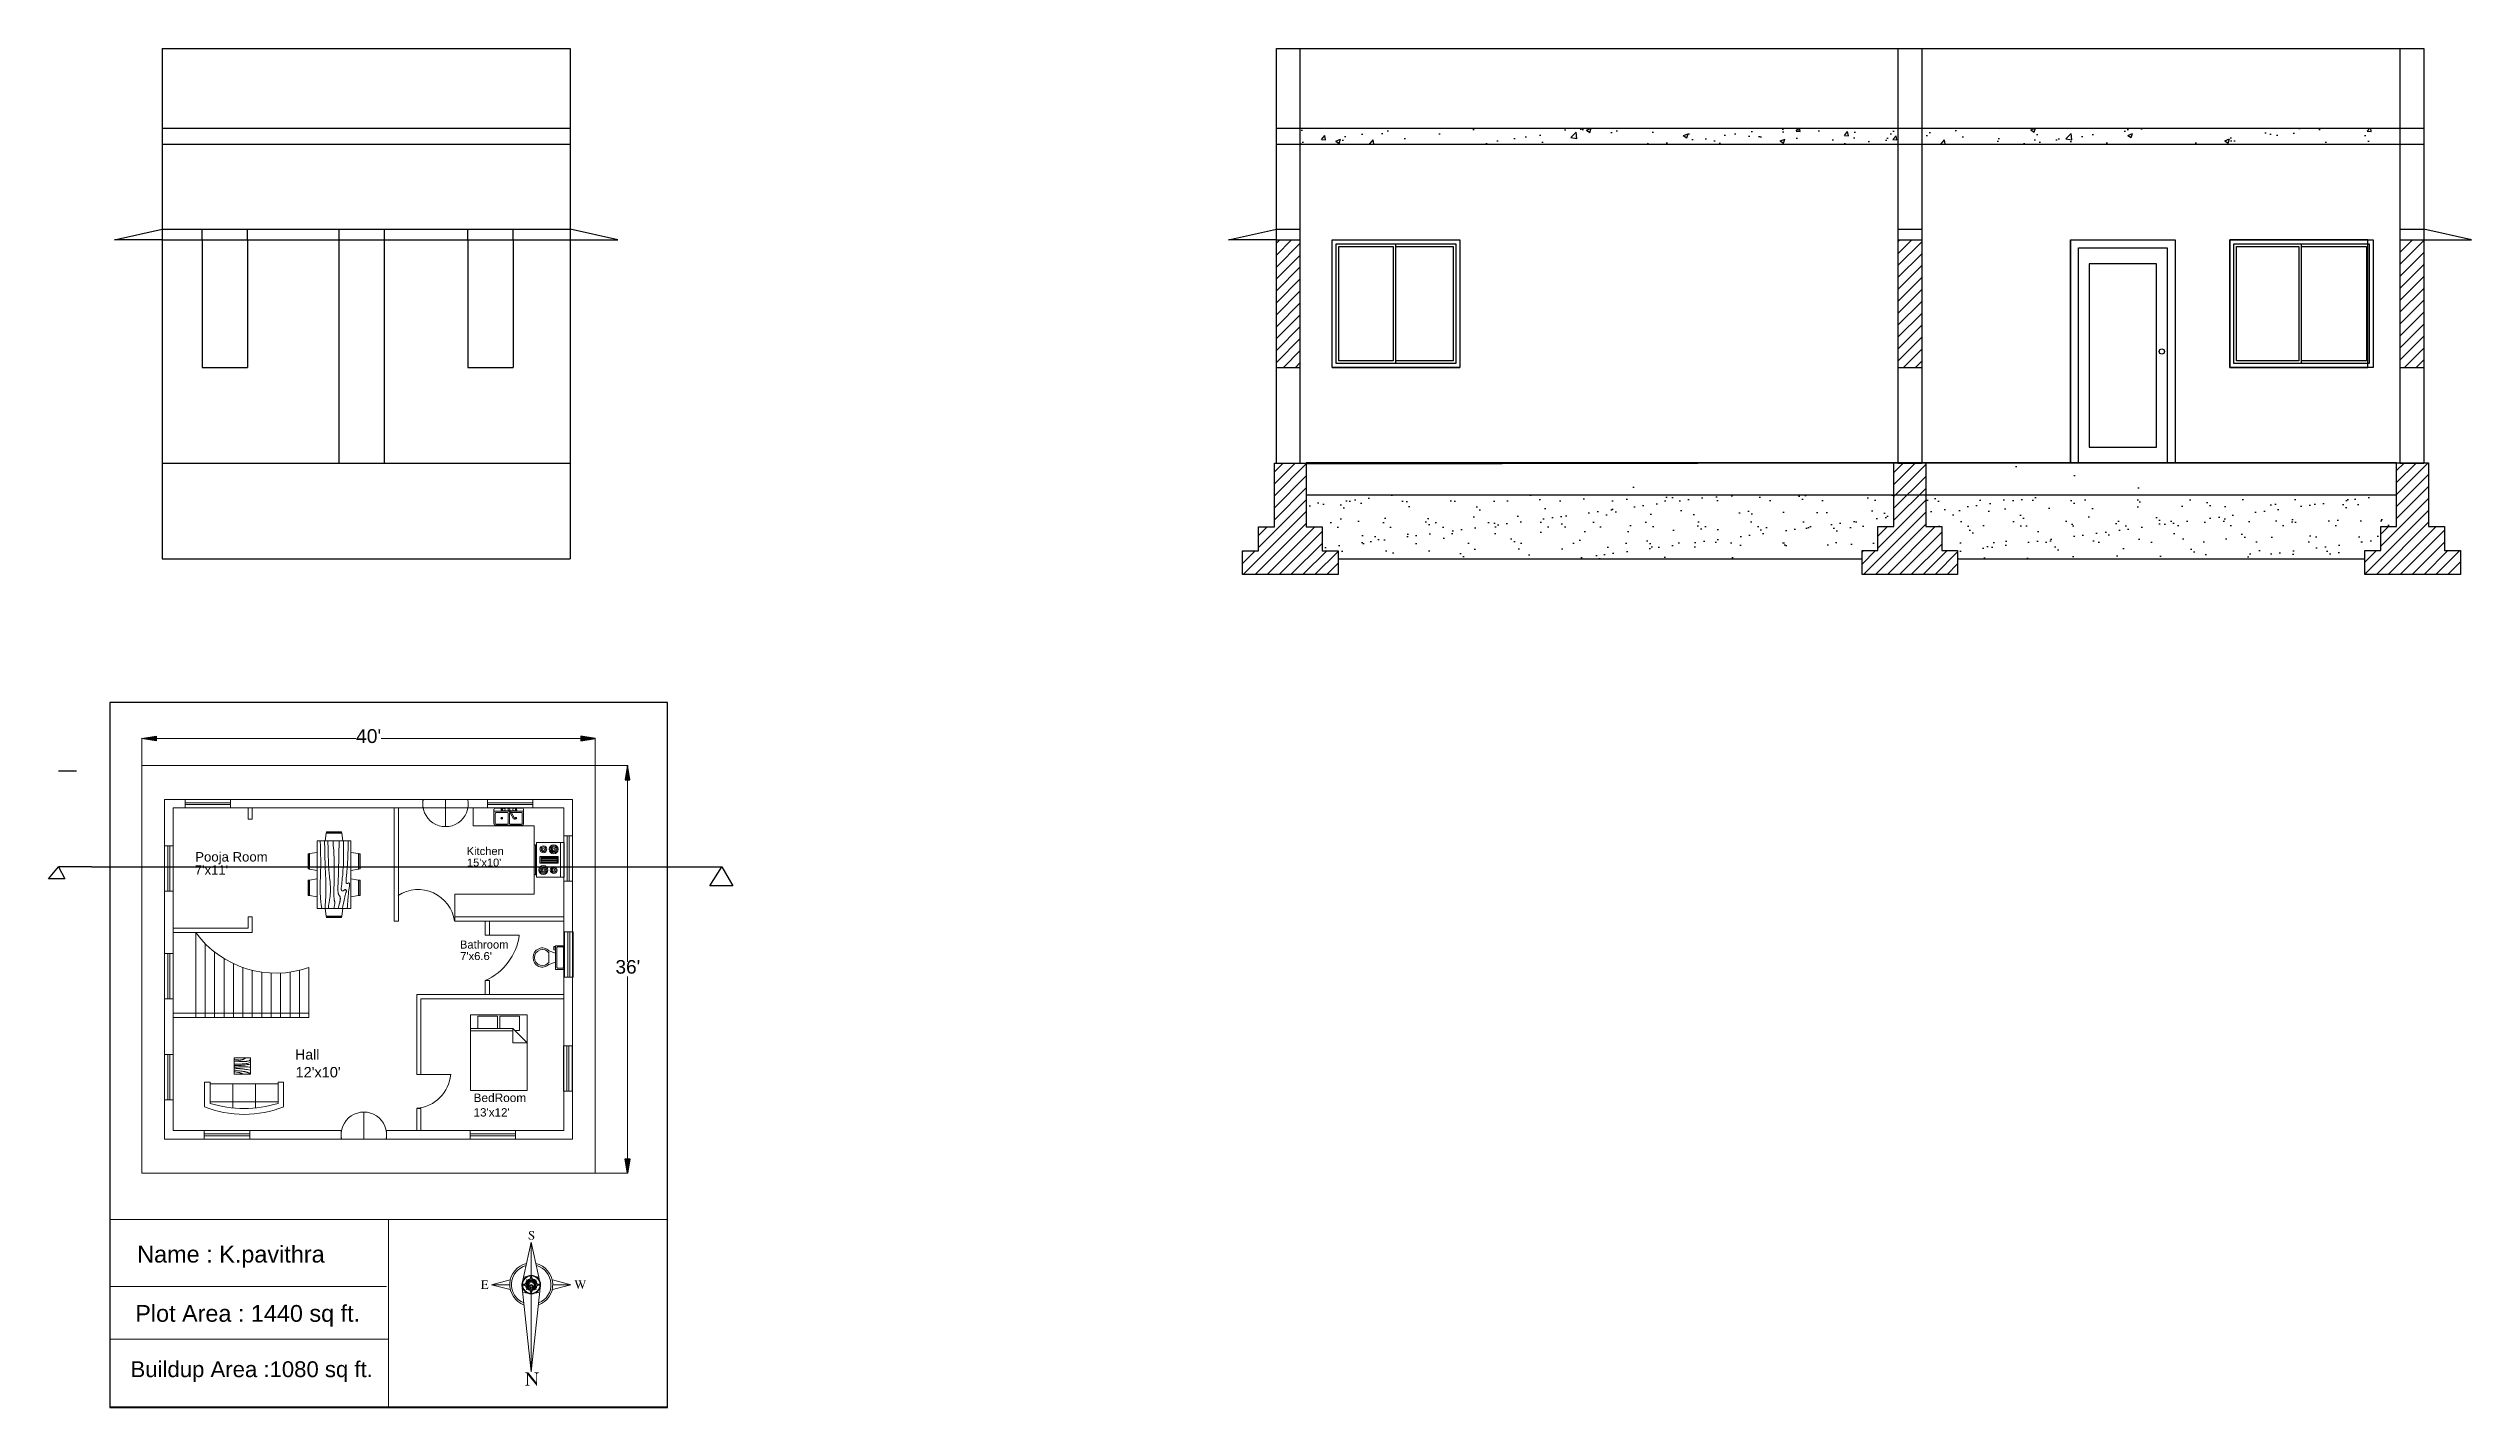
# Model space of a CAD drawing. Header units: inches. Extents: x 10096 to 11008, y 5064 to 5575.
import ezdxf
from ezdxf.xclip import XClip

# ---------------------------------------------------------------- set-up
doc = ezdxf.new("R2010")
doc.units = ezdxf.units.IN
doc.header["$XCLIPFRAME"] = 2
doc.layers.get('0').update_dxf_attribs({"true_color": 0xe7f0ff})
doc.styles.add('Arial$001', font='arial.ttf', dxfattribs={"height": 6.403896})

msp = doc.modelspace()

# ---------------------------------------------------------------- texts
at = {"color": 7, "true_color": 0x000007, "style": 'Arial$001'}
for s, height, p in [("40'", 5.206, (10211.44, 5314.04)), ('Kitchen', 2.999, (10253.11, 5271.87)), ("7'x11'", 3.512, (10150.76, 5264.5)), ('Pooja Room', 3.547, (10150.91, 5269.44)), ("15'x10'", 2.978, (10253.23, 5267.57)), ('Bathroom', 3.019, (10250.58, 5236.69)), ("7'x6.6'", 3.017, (10250.68, 5232.37)), ("36'", 5.122, (10309.14, 5227.25)), ('Hall', 3.803, (10188.51, 5194.92)), ("12'x10'", 3.912, (10188.68, 5188.22)), ('BedRoom', 3.19, (10255.71, 5178.95)), ("13'x12'", 3.135, (10255.71, 5173.49)), ('Name : K.pavithra', 6.3157, (10129.04, 5118.55)), ('Plot Area : 1440 sq ft.', 6.301, (10128.33, 5096.27)), ('Buildup Area :1080 sq ft.', 5.9632, (10126.56, 5075.43))]:
    msp.add_text(s, height=height, dxfattribs=at).set_placement(p)

# ---------------------------------------------------------------- blocks, each defined once
blk = doc.blocks.new('MF13B4E00')
at = {"color": 7, "linetype": 'Continuous', "lineweight": 20, "true_color": 0x000007}
blk.add_lwpolyline([(0, 280.99), (209.9, 280.99), (209.9, 15.89), (0, 15.89)], close=True, dxfattribs=at)
for points in [[(0, 86.45), (209.9, 86.45), (209.9, 86.45)], [(104.9, 86.45), (104.9, 15.89), (104.9, 15.89)], [(0, 61.15), (104.06, 61.15), (104.06, 61.15)], [(0, 41.38), (104.9, 41.38), (104.9, 41.38)]]:
    blk.add_lwpolyline(points, dxfattribs=at)
blk = doc.blocks.new('*U8')
blk.add_lwpolyline([(76.2, 0), (0, 0), (0, 2134), (1000, 2134), (1000, 0), (923.8, 0)])
for points in [[(923.8, 0), (76.2, 0), (76.2, 2057.8), (923.8, 2057.8)], [(177.8, 152.4), (822.2, 152.4), (822.2, 1905.4), (177.8, 1905.4)]]:
    blk.add_lwpolyline(points, close=True)
blk.add_circle((873, 1066.8), 25.4)
blk = doc.blocks.new('*U10')
for p, q in [((1.5, 1.5), (1.5, 46.5)), ((1.5, 46.5), (24, 46.5)), ((24, 1.5), (24, 46.5)), ((24, 46.5), (46.5, 46.5)), ((46.5, 46.5), (46.5, 1.5)), ((24, 1.5), (1.5, 1.5)), ((46.5, 1.5), (24, 1.5))]:
    blk.add_line(p, q)
blk.add_lwpolyline([(0, 0), (0, 48), (48, 48), (48, 0)], close=True)
for points in [[(23, 45.5), (23, 2.5), (2.5, 2.5), (2.5, 45.5), (23, 45.5)], [(24, 45.5), (45.5, 45.5), (45.5, 2.5), (24, 2.5)]]:
    blk.add_lwpolyline(points)
blk = doc.blocks.new('*U12')
for p, q in [((1.5, 1.5), (1.5, 46.5)), ((1.5, 46.5), (27, 46.5)), ((27, 1.5), (27, 46.5)), ((27, 46.5), (52.5, 46.5)), ((52.5, 46.5), (52.5, 1.5)), ((27, 1.5), (1.5, 1.5)), ((52.5, 1.5), (27, 1.5))]:
    blk.add_line(p, q)
blk.add_lwpolyline([(0, 0), (0, 48), (54, 48), (54, 0)], close=True)
for points in [[(26, 45.5), (26, 2.5), (2.5, 2.5), (2.5, 45.5), (26, 45.5)], [(27, 45.5), (51.5, 45.5), (51.5, 2.5), (27, 2.5)]]:
    blk.add_lwpolyline(points)
blk = doc.blocks.new('foundation')
for p, q in [((10557.23, 5419.39), (10569.23, 5419.39)), ((10557.23, 5395.39), (10557.23, 5419.39)), ((10562.52, 5419.36), (10562.52, 5419.36)), ((10569.23, 5419.39), (10569.23, 5395.39)), ((10551.23, 5386.39), (10551.23, 5395.39)), ((10551.23, 5395.39), (10557.23, 5395.39)), ((10569.23, 5395.39), (10575.23, 5395.39)), ((10575.23, 5395.39), (10575.23, 5386.39)), ((10545.23, 5377.39), (10545.23, 5386.39)), ((10545.23, 5386.39), (10551.23, 5386.39)), ((10575.23, 5386.39), (10581.23, 5386.39)), ((10581.23, 5386.39), (10581.23, 5377.39)), ((10581.23, 5377.39), (10545.23, 5377.39))]:
    blk.add_line(p, q)

# ---------------------------------------------------------------- hatches: boundary and pattern name
h = msp.add_hatch()
h.set_pattern_fill('AR-CONC', color=256, scale=20)
h.paths.add_polyline_path([(10792, 5545.36), (10567, 5545.36), (10567, 5539.36), (10792, 5539.36)])
h.paths.add_polyline_path([(10990, 5545.36), (10801, 5545.36), (10801, 5539.36), (10990, 5539.36)])
h.paths.add_polyline_path([(10801, 5545.36), (10792, 5545.36), (10792, 5539.36), (10801, 5539.36)])
h.paths.add_polyline_path([(10567, 5545.36), (10558, 5545.36), (10558, 5539.36), (10567, 5539.36)])
h = msp.add_hatch()
h.set_pattern_fill('AR-CONC', color=256, angle=1)
h.paths.add_polyline_path([(10567, 5545.36), (10558, 5545.36), (10558, 5539.36), (10567, 5539.36)])
h.paths.add_polyline_path([(10990, 5545.36), (10567, 5545.36), (10567, 5539.36), (10990, 5539.36)])
h = msp.add_hatch()
h.set_pattern_fill('AR-CONC', color=256, angle=1)
h.paths.add_polyline_path([(10792, 5545.36), (10567, 5545.36), (10567, 5539.36), (10792, 5539.36)])
h = msp.add_hatch()
h.set_pattern_fill('AR-CONC', color=256, scale=0.1)
h.paths.add_polyline_path([(10792, 5545.36), (10567, 5545.36), (10567, 5539.36), (10792, 5539.36)])
h.paths.add_polyline_path([(10981, 5545.36), (10801, 5545.36), (10801, 5539.36), (10981, 5539.36)])
h = msp.add_hatch()
h.set_pattern_fill('AR-CONC', color=256, angle=10)
h.paths.add_polyline_path([(10979.79, 5419.45), (10784.95, 5419.45), (10569.23, 5419.05), (10569.23, 5407.36), (10979.79, 5407.36)])
h.paths.add_polyline_path([(10790.49, 5419.45), (10784.95, 5419.45), (10569.23, 5419.05), (10569.23, 5407.36), (10790.49, 5407.36)], flags=16)
h = msp.add_hatch()
h.set_pattern_fill('AR-CONC', color=256, scale=2)
h.paths.add_polyline_path([(10979.79, 5419.45), (10896.37, 5419.46), (10896.37, 5419.36), (10893.37, 5419.36), (10860, 5419.36), (10857, 5419.36), (10802.49, 5419.46), (10802.49, 5407.36), (10979.79, 5407.36)])
h.paths.add_polyline_path([(10979.79, 5407.36), (10802.49, 5407.36), (10802.49, 5395.46), (10808.49, 5395.46), (10808.49, 5386.46), (10814.49, 5386.46), (10814.49, 5383.36), (10967.79, 5383.36), (10967.79, 5386.45), (10973.79, 5386.45), (10973.79, 5395.45), (10979.79, 5395.45)])
h = msp.add_hatch()
h.set_pattern_fill('AR-CONC', color=256)
h.paths.add_polyline_path([(10790.49, 5419.36), (10569.23, 5419.36), (10569.23, 5407.36), (10790.49, 5407.36)])
h = msp.add_hatch()
h.set_pattern_fill('AR-CONC', color=256)
h.paths.add_polyline_path([(10790.49, 5419.36), (10569.23, 5419.36), (10569.23, 5407.36), (10790.49, 5407.36)])
h = msp.add_hatch()
h.set_pattern_fill('AR-CONC', color=256)
h.paths.add_polyline_path([(10790.49, 5419.36), (10569.23, 5419.36), (10569.23, 5407.36), (10790.49, 5407.36)])
h = msp.add_hatch()
h.set_pattern_fill('AR-CONC', color=256)
h.paths.add_polyline_path([(10979.79, 5419.36), (10802.49, 5419.36), (10802.49, 5407.36), (10979.79, 5407.36)], flags=17)
h.paths.add_polyline_path([(10979.79, 5419.36), (10802.49, 5419.36), (10802.49, 5407.36), (10979.61, 5407.36), (10979.79, 5407.54)], flags=17)
h = msp.add_hatch()
h.set_pattern_fill('AR-CONC', color=256)
h.paths.add_polyline_path([(10979.79, 5419.36), (10802.49, 5419.36), (10802.49, 5407.36), (10979.61, 5407.36), (10979.79, 5407.54)])
h = msp.add_hatch()
h.set_pattern_fill('AR-CONC', color=256, scale=2)
h.paths.add_polyline_path([(10979.79, 5419.36), (10802.49, 5419.36), (10802.49, 5407.36), (10979.61, 5407.36), (10979.79, 5407.54)])
h = msp.add_hatch()
h.set_pattern_fill('AR-SAND', color=256, scale=5, angle=1)
h.paths.add_polyline_path([(10784.49, 5395.46), (10790.49, 5395.46), (10790.49, 5407.36), (10569.23, 5407.36), (10569.23, 5395.39), (10575.23, 5395.39), (10575.23, 5386.39), (10581.23, 5386.39), (10581.23, 5383.36), (10778.49, 5383.36), (10778.49, 5386.46), (10784.49, 5386.46)])
h.paths.add_polyline_path([(10973.79, 5395.45), (10979.79, 5395.45), (10979.79, 5407.36), (10802.49, 5407.36), (10802.49, 5395.46), (10808.49, 5395.46), (10808.49, 5386.46), (10814.49, 5386.46), (10814.49, 5383.36), (10967.79, 5383.36), (10967.79, 5386.45), (10973.79, 5386.45)])
h = msp.add_hatch()
h.set_pattern_fill('AR-SAND', color=256, scale=0.25)
h.paths.add_polyline_path([(10790.49, 5407.36), (10569.23, 5407.36), (10569.23, 5395.39), (10575.23, 5395.39), (10575.23, 5386.39), (10581.23, 5386.39), (10581.23, 5383.36), (10778.49, 5383.36), (10778.49, 5386.46), (10784.49, 5386.46), (10784.49, 5395.46), (10790.49, 5395.46)])
h.paths.add_polyline_path([(10979.79, 5407.36), (10802.49, 5407.36), (10802.49, 5395.46), (10808.49, 5395.46), (10808.49, 5386.46), (10814.49, 5386.46), (10814.49, 5383.36), (10967.79, 5383.36), (10967.79, 5386.45), (10973.79, 5386.45), (10973.79, 5395.45), (10979.79, 5395.45)])
at = {"true_color": 0x000007}
for points in [[(10136.2, 5316.67), (10136.2, 5314.85), (10130.82, 5315.73)], [(10296.04, 5316.67), (10296.04, 5314.85), (10301.45, 5315.73)], [(10312.82, 5300.24), (10314.59, 5300.24), (10313.69, 5305.62)], [(10312.82, 5157.59), (10314.59, 5157.59), (10313.69, 5152.18)]]:
    msp.add_hatch(color=7, dxfattribs=at).paths.add_polyline_path(points)
h = msp.add_hatch(color=7, dxfattribs=at)
edge = h.paths.add_edge_path()
edge.add_spline(control_points=[(10278.58, 5128.06), (10278.58, 5127.76), (10278.48, 5127.53), (10278.27, 5127.35), (10278.27, 5127.35), (10278.09, 5127.2), (10277.85, 5127.12), (10277.56, 5127.12), (10277.56, 5127.12), (10277.44, 5127.12), (10277.29, 5127.15), (10277.14, 5127.2), (10277.14, 5127.2), (10276.98, 5127.27), (10276.86, 5127.28), (10276.81, 5127.28), (10276.81, 5127.28), (10276.73, 5127.28), (10276.68, 5127.23), (10276.68, 5127.12)], knot_values=[0, 0, 0, 0, 0.05, 0.05, 0.05, 0.05, 0.1, 0.1, 0.1, 0.1, 0.15, 0.15, 0.15, 0.15, 0.2, 0.2, 0.2, 0.2, 1, 1, 1, 1], degree=3, periodic=0)
edge.add_line((10276.68, 5127.12), (10276.56, 5127.12))
edge.add_line((10276.56, 5127.12), (10276.42, 5128.16))
edge.add_line((10276.42, 5128.16), (10276.53, 5128.16))
edge.add_spline(control_points=[(10276.53, 5128.16), (10276.73, 5127.6), (10277.06, 5127.32), (10277.52, 5127.32), (10277.52, 5127.32), (10277.67, 5127.32), (10277.79, 5127.35), (10277.9, 5127.43), (10277.9, 5127.43), (10278.04, 5127.53), (10278.1, 5127.68), (10278.1, 5127.85), (10278.1, 5127.85), (10278.1, 5128.11), (10277.94, 5128.34), (10277.61, 5128.54)], knot_values=[0, 0, 0, 0, 0.0625, 0.0625, 0.0625, 0.0625, 0.125, 0.125, 0.125, 0.125, 0.1875, 0.1875, 0.1875, 0.1875, 1, 1, 1, 1], degree=3, periodic=0)
edge.add_line((10277.61, 5128.54), (10277.14, 5128.8))
edge.add_spline(control_points=[(10277.14, 5128.8), (10276.75, 5129.04), (10276.56, 5129.3), (10276.56, 5129.62), (10276.56, 5129.62), (10276.56, 5129.88), (10276.65, 5130.08), (10276.8, 5130.23), (10276.8, 5130.23), (10276.96, 5130.38), (10277.16, 5130.46), (10277.42, 5130.46), (10277.42, 5130.46), (10277.57, 5130.46), (10277.71, 5130.43), (10277.84, 5130.38), (10277.84, 5130.38), (10277.97, 5130.33), (10278.07, 5130.29), (10278.12, 5130.29), (10278.12, 5130.29), (10278.19, 5130.29), (10278.25, 5130.36), (10278.27, 5130.46)], knot_values=[0, 0, 0, 0, 0.041667, 0.041667, 0.041667, 0.041667, 0.083333, 0.083333, 0.083333, 0.083333, 0.125, 0.125, 0.125, 0.125, 0.166667, 0.166667, 0.166667, 0.166667, 0.208333, 0.208333, 0.208333, 0.208333, 1, 1, 1, 1], degree=3, periodic=0)
edge.add_line((10278.27, 5130.46), (10278.38, 5130.46))
edge.add_line((10278.38, 5130.46), (10278.48, 5129.43))
edge.add_line((10278.48, 5129.43), (10278.37, 5129.43))
edge.add_spline(control_points=[(10278.37, 5129.43), (10278.19, 5129.98), (10277.89, 5130.26), (10277.46, 5130.26), (10277.46, 5130.26), (10277.33, 5130.26), (10277.21, 5130.23), (10277.11, 5130.14), (10277.11, 5130.14), (10277.03, 5130.06), (10276.98, 5129.95), (10276.98, 5129.8), (10276.98, 5129.8), (10276.98, 5129.66), (10277.03, 5129.55), (10277.14, 5129.43), (10277.14, 5129.43), (10277.23, 5129.37), (10277.36, 5129.28), (10277.54, 5129.17)], knot_values=[0, 0, 0, 0, 0.05, 0.05, 0.05, 0.05, 0.1, 0.1, 0.1, 0.1, 0.15, 0.15, 0.15, 0.15, 0.2, 0.2, 0.2, 0.2, 1, 1, 1, 1], degree=3, periodic=0)
edge.add_line((10277.54, 5129.17), (10278, 5128.87))
edge.add_spline(control_points=[(10278, 5128.87), (10278.4, 5128.64), (10278.58, 5128.36), (10278.58, 5128.06)], knot_values=[0, 0, 0, 0, 1, 1, 1, 1], degree=3, periodic=0)
h = msp.add_hatch(color=7, dxfattribs=at)
edge = h.paths.add_edge_path()
edge.add_line((10261.31, 5109.47), (10261.1, 5108.64))
edge.add_line((10261.1, 5108.64), (10258.48, 5108.64))
edge.add_line((10258.48, 5108.64), (10258.48, 5108.74))
edge.add_spline(control_points=[(10258.48, 5108.74), (10258.78, 5108.74), (10258.91, 5108.84), (10258.91, 5109.05)], knot_values=[0, 0, 0, 0, 1, 1, 1, 1], degree=3, periodic=0)
edge.add_line((10258.91, 5109.05), (10258.91, 5111.43))
edge.add_spline(control_points=[(10258.91, 5111.43), (10258.91, 5111.53), (10258.88, 5111.62), (10258.83, 5111.67), (10258.83, 5111.67), (10258.76, 5111.72), (10258.65, 5111.75), (10258.48, 5111.75)], knot_values=[0, 0, 0, 0, 0.125, 0.125, 0.125, 0.125, 1, 1, 1, 1], degree=3, periodic=0)
edge.add_line((10258.48, 5111.75), (10258.48, 5111.85))
edge.add_line((10258.48, 5111.85), (10261.05, 5111.85))
edge.add_line((10261.05, 5111.85), (10261.05, 5111.15))
edge.add_line((10261.05, 5111.15), (10260.95, 5111.15))
edge.add_spline(control_points=[(10260.95, 5111.15), (10260.9, 5111.32), (10260.83, 5111.45), (10260.75, 5111.53), (10260.75, 5111.53), (10260.67, 5111.6), (10260.55, 5111.65), (10260.39, 5111.65)], knot_values=[0, 0, 0, 0, 0.125, 0.125, 0.125, 0.125, 1, 1, 1, 1], degree=3, periodic=0)
edge.add_line((10260.39, 5111.65), (10259.66, 5111.65))
edge.add_spline(control_points=[(10259.66, 5111.65), (10259.49, 5111.65), (10259.41, 5111.58), (10259.41, 5111.43)], knot_values=[0, 0, 0, 0, 1, 1, 1, 1], degree=3, periodic=0)
edge.add_line((10259.41, 5111.43), (10259.41, 5110.41))
edge.add_line((10259.41, 5110.41), (10260.15, 5110.41))
edge.add_spline(control_points=[(10260.15, 5110.41), (10260.5, 5110.41), (10260.68, 5110.57), (10260.68, 5110.87)], knot_values=[0, 0, 0, 0, 1, 1, 1, 1], degree=3, periodic=0)
edge.add_line((10260.68, 5110.87), (10260.78, 5110.87))
edge.add_line((10260.78, 5110.87), (10260.78, 5109.75))
edge.add_line((10260.78, 5109.75), (10260.68, 5109.75))
edge.add_spline(control_points=[(10260.68, 5109.75), (10260.68, 5109.91), (10260.63, 5110.04), (10260.52, 5110.13), (10260.52, 5110.13), (10260.42, 5110.19), (10260.3, 5110.21), (10260.15, 5110.21)], knot_values=[0, 0, 0, 0, 0.125, 0.125, 0.125, 0.125, 1, 1, 1, 1], degree=3, periodic=0)
edge.add_line((10260.15, 5110.21), (10259.41, 5110.21))
edge.add_line((10259.41, 5110.21), (10259.41, 5109.04))
edge.add_spline(control_points=[(10259.41, 5109.04), (10259.41, 5108.94), (10259.43, 5108.89), (10259.48, 5108.85), (10259.48, 5108.85), (10259.51, 5108.85), (10259.56, 5108.84), (10259.64, 5108.84)], knot_values=[0, 0, 0, 0, 0.125, 0.125, 0.125, 0.125, 1, 1, 1, 1], degree=3, periodic=0)
edge.add_line((10259.64, 5108.84), (10260.39, 5108.84))
edge.add_spline(control_points=[(10260.39, 5108.84), (10260.58, 5108.84), (10260.75, 5108.9), (10260.9, 5109.02), (10260.9, 5109.02), (10261.03, 5109.13), (10261.13, 5109.28), (10261.18, 5109.47)], knot_values=[0, 0, 0, 0, 0.125, 0.125, 0.125, 0.125, 1, 1, 1, 1], degree=3, periodic=0)
edge.add_line((10261.18, 5109.47), (10261.31, 5109.47))
h = msp.add_hatch(color=7, dxfattribs=at)
edge = h.paths.add_edge_path()
edge.add_spline(control_points=[(10278.2, 5110.19), (10278.09, 5110.19), (10278.04, 5110.14), (10278.04, 5110.03)], knot_values=[0, 0, 0, 0, 1, 1, 1, 1], degree=3, periodic=0)
edge.add_line((10278.04, 5110.03), (10278.04, 5109.5))
edge.add_spline(control_points=[(10278.04, 5109.5), (10277.79, 5109.38), (10277.59, 5109.33), (10277.41, 5109.33), (10277.41, 5109.33), (10277.14, 5109.33), (10276.93, 5109.42), (10276.76, 5109.58), (10276.76, 5109.58), (10276.61, 5109.75), (10276.55, 5109.95), (10276.55, 5110.16), (10276.55, 5110.16), (10276.55, 5110.41), (10276.61, 5110.62), (10276.78, 5110.79), (10276.78, 5110.79), (10276.95, 5110.94), (10277.14, 5111.02), (10277.38, 5111.02), (10277.38, 5111.02), (10277.47, 5111.02), (10277.57, 5111), (10277.66, 5110.99), (10277.66, 5110.99), (10277.74, 5110.95), (10277.81, 5110.94), (10277.84, 5110.94), (10277.84, 5110.94), (10277.89, 5110.94), (10277.92, 5110.97), (10277.94, 5111.02)], knot_values=[0, 0, 0, 0, 0.03125, 0.03125, 0.03125, 0.03125, 0.0625, 0.0625, 0.0625, 0.0625, 0.09375, 0.09375, 0.09375, 0.09375, 0.125, 0.125, 0.125, 0.125, 0.15625, 0.15625, 0.15625, 0.15625, 0.1875, 0.1875, 0.1875, 0.1875, 0.21875, 0.21875, 0.21875, 0.21875, 1, 1, 1, 1], degree=3, periodic=0)
edge.add_line((10277.94, 5111.02), (10277.99, 5111.02))
edge.add_line((10277.99, 5111.02), (10278, 5110.51))
edge.add_line((10278, 5110.51), (10277.95, 5110.51))
edge.add_spline(control_points=[(10277.95, 5110.51), (10277.85, 5110.79), (10277.67, 5110.92), (10277.39, 5110.92), (10277.39, 5110.92), (10277.21, 5110.92), (10277.06, 5110.86), (10276.96, 5110.71), (10276.96, 5110.71), (10276.86, 5110.57), (10276.83, 5110.39), (10276.83, 5110.18), (10276.83, 5110.18), (10276.83, 5109.96), (10276.88, 5109.78), (10276.99, 5109.65), (10276.99, 5109.65), (10277.09, 5109.5), (10277.24, 5109.43), (10277.44, 5109.43), (10277.44, 5109.43), (10277.52, 5109.43), (10277.61, 5109.45), (10277.67, 5109.47), (10277.67, 5109.47), (10277.76, 5109.48), (10277.79, 5109.52), (10277.79, 5109.55)], knot_values=[0, 0, 0, 0, 0.035714, 0.035714, 0.035714, 0.035714, 0.071429, 0.071429, 0.071429, 0.071429, 0.107143, 0.107143, 0.107143, 0.107143, 0.142857, 0.142857, 0.142857, 0.142857, 0.178571, 0.178571, 0.178571, 0.178571, 0.214286, 0.214286, 0.214286, 0.214286, 1, 1, 1, 1], degree=3, periodic=0)
edge.add_line((10277.79, 5109.55), (10277.79, 5110.01))
edge.add_spline(control_points=[(10277.79, 5110.01), (10277.79, 5110.13), (10277.72, 5110.19), (10277.57, 5110.19)], knot_values=[0, 0, 0, 0, 1, 1, 1, 1], degree=3, periodic=0)
edge.add_line((10277.57, 5110.19), (10277.57, 5110.24))
edge.add_line((10277.57, 5110.24), (10278.2, 5110.24))
edge.add_line((10278.2, 5110.24), (10278.2, 5110.19))
h = msp.add_hatch(color=7, dxfattribs=at)
edge = h.paths.add_edge_path()
edge.add_spline(control_points=[(10298.1, 5111.8), (10297.92, 5111.8), (10297.79, 5111.68), (10297.72, 5111.47)], knot_values=[0, 0, 0, 0, 1, 1, 1, 1], degree=3, periodic=0)
edge.add_line((10297.72, 5111.47), (10296.71, 5108.62))
edge.add_line((10296.71, 5108.62), (10296.65, 5108.62))
edge.add_line((10296.65, 5108.62), (10295.87, 5110.69))
edge.add_line((10295.87, 5110.69), (10295.13, 5108.62))
edge.add_line((10295.13, 5108.62), (10295.06, 5108.62))
edge.add_line((10295.06, 5108.62), (10294.17, 5111.1))
edge.add_spline(control_points=[(10294.17, 5111.1), (10294.08, 5111.35), (10294.02, 5111.52), (10293.95, 5111.6), (10293.95, 5111.6), (10293.87, 5111.73), (10293.75, 5111.8), (10293.62, 5111.8)], knot_values=[0, 0, 0, 0, 0.125, 0.125, 0.125, 0.125, 1, 1, 1, 1], degree=3, periodic=0)
edge.add_line((10293.62, 5111.8), (10293.62, 5111.88))
edge.add_line((10293.62, 5111.88), (10294.81, 5111.88))
edge.add_line((10294.81, 5111.88), (10294.81, 5111.8))
edge.add_spline(control_points=[(10294.81, 5111.8), (10294.6, 5111.8), (10294.48, 5111.73), (10294.5, 5111.62), (10294.5, 5111.62), (10294.5, 5111.58), (10294.5, 5111.55), (10294.53, 5111.48)], knot_values=[0, 0, 0, 0, 0.125, 0.125, 0.125, 0.125, 1, 1, 1, 1], degree=3, periodic=0)
edge.add_line((10294.53, 5111.48), (10295.24, 5109.58))
edge.add_line((10295.24, 5109.58), (10295.75, 5110.95))
edge.add_line((10295.75, 5110.95), (10295.57, 5111.47))
edge.add_spline(control_points=[(10295.57, 5111.47), (10295.49, 5111.68), (10295.32, 5111.8), (10295.11, 5111.8)], knot_values=[0, 0, 0, 0, 1, 1, 1, 1], degree=3, periodic=0)
edge.add_line((10295.11, 5111.8), (10295.11, 5111.88))
edge.add_line((10295.11, 5111.88), (10296.4, 5111.88))
edge.add_line((10296.4, 5111.88), (10296.4, 5111.8))
edge.add_spline(control_points=[(10296.4, 5111.8), (10296.15, 5111.8), (10296.04, 5111.73), (10296.04, 5111.63), (10296.04, 5111.63), (10296.04, 5111.58), (10296.04, 5111.53), (10296.07, 5111.45)], knot_values=[0, 0, 0, 0, 0.125, 0.125, 0.125, 0.125, 1, 1, 1, 1], degree=3, periodic=0)
edge.add_line((10296.07, 5111.45), (10296.8, 5109.58))
edge.add_line((10296.8, 5109.58), (10297.43, 5111.27))
edge.add_spline(control_points=[(10297.43, 5111.27), (10297.46, 5111.37), (10297.48, 5111.47), (10297.48, 5111.57), (10297.48, 5111.57), (10297.46, 5111.72), (10297.36, 5111.8), (10297.14, 5111.8)], knot_values=[0, 0, 0, 0, 0.125, 0.125, 0.125, 0.125, 1, 1, 1, 1], degree=3, periodic=0)
edge.add_line((10297.14, 5111.8), (10297.14, 5111.88))
edge.add_line((10297.14, 5111.88), (10298.1, 5111.88))
edge.add_line((10298.1, 5111.88), (10298.1, 5111.8))
h = msp.add_hatch(color=7, dxfattribs=at)
edge = h.paths.add_edge_path()
edge.add_spline(control_points=[(10280.34, 5077.07), (10279.86, 5077.07), (10279.61, 5076.91), (10279.61, 5076.58)], knot_values=[0, 0, 0, 0, 1, 1, 1, 1], degree=3, periodic=0)
edge.add_line((10279.61, 5076.58), (10279.61, 5072.11))
edge.add_line((10279.61, 5072.11), (10279.51, 5072.11))
edge.add_line((10279.51, 5072.11), (10276.15, 5076.26))
edge.add_line((10276.15, 5076.26), (10276.15, 5072.84))
edge.add_spline(control_points=[(10276.15, 5072.84), (10276.15, 5072.52), (10276.38, 5072.36), (10276.88, 5072.36)], knot_values=[0, 0, 0, 0, 1, 1, 1, 1], degree=3, periodic=0)
edge.add_line((10276.88, 5072.36), (10276.88, 5072.23))
edge.add_line((10276.88, 5072.23), (10275.08, 5072.23))
edge.add_line((10275.08, 5072.23), (10275.08, 5072.36))
edge.add_spline(control_points=[(10275.08, 5072.36), (10275.57, 5072.36), (10275.82, 5072.54), (10275.82, 5072.91)], knot_values=[0, 0, 0, 0, 1, 1, 1, 1], degree=3, periodic=0)
edge.add_line((10275.82, 5072.91), (10275.82, 5076.66))
edge.add_spline(control_points=[(10275.82, 5076.66), (10275.69, 5076.81), (10275.61, 5076.89), (10275.57, 5076.93), (10275.57, 5076.93), (10275.46, 5077.02), (10275.29, 5077.07), (10275.08, 5077.07)], knot_values=[0, 0, 0, 0, 0.125, 0.125, 0.125, 0.125, 1, 1, 1, 1], degree=3, periodic=0)
edge.add_line((10275.08, 5077.07), (10275.08, 5077.22))
edge.add_line((10275.08, 5077.22), (10276.38, 5077.22))
edge.add_line((10276.38, 5077.22), (10279.28, 5073.58))
edge.add_line((10279.28, 5073.58), (10279.28, 5076.61))
edge.add_spline(control_points=[(10279.28, 5076.61), (10279.28, 5076.93), (10279.03, 5077.07), (10278.55, 5077.07)], knot_values=[0, 0, 0, 0, 1, 1, 1, 1], degree=3, periodic=0)
edge.add_line((10278.55, 5077.07), (10278.55, 5077.22))
edge.add_line((10278.55, 5077.22), (10280.34, 5077.22))
edge.add_line((10280.34, 5077.22), (10280.34, 5077.07))

# ---------------------------------------------------------------- linework, layer by layer
for p, q in [((10138.49, 5575.36), (10138.49, 5383.36)), ((10138.49, 5575.36), (10292.05, 5575.36)), ((10292.05, 5575.36), (10292.05, 5383.36)), ((10558, 5419.36), (10558, 5575.36)), ((10558, 5575.36), (10990, 5575.36)), ((10558, 5575.36), (10990, 5575.36)), ((10567, 5419.36), (10567, 5575.36)), ((10792, 5575.36), (10792, 5419.36)), ((10801, 5575.36), (10801, 5419.36)), ((10981, 5575.36), (10981, 5419.36)), ((10990, 5575.36), (10990, 5419.36)), ((10138.49, 5545.36), (10292.05, 5545.36)), ((10138.49, 5539.36), (10292.05, 5539.36)), ((10558, 5545.36), (10990, 5545.36)), ((10558, 5539.36), (10990, 5539.36)), ((10120.49, 5503.36), (10138.49, 5507.36)), ((10138.49, 5503.36), (10120.49, 5503.36)), ((10138.49, 5507.36), (10292.05, 5507.36)), ((10138.49, 5503.36), (10292.05, 5503.36)), ((10153.54, 5503.36), (10153.54, 5507.36)), ((10153.54, 5503.36), (10153.54, 5455.36)), ((10153.54, 5503.36), (10153.54, 5455.36)), ((10170.57, 5503.36), (10170.57, 5507.36)), ((10170.57, 5503.36), (10170.57, 5455.36)), ((10205.03, 5507.36), (10205.03, 5419.36)), ((10222.06, 5507.36), (10222.06, 5419.36)), ((10253.6, 5503.36), (10253.6, 5507.36)), ((10253.6, 5503.36), (10253.6, 5455.36)), ((10270.61, 5503.36), (10270.61, 5507.36)), ((10270.61, 5503.36), (10270.61, 5455.36)), ((10310.05, 5503.36), (10292.05, 5507.36)), ((10292.05, 5503.36), (10310.05, 5503.36)), ((10540, 5503.36), (10558, 5507.36)), ((10558, 5503.36), (10540, 5503.36)), ((10558, 5507.36), (10567, 5507.36)), ((10558, 5503.36), (10567, 5503.36)), ((10558, 5503.36), (10567, 5503.36)), ((10579, 5455.36), (10579, 5503.36)), ((10579, 5503.36), (10627, 5503.36)), ((10579, 5503.36), (10627, 5503.36)), ((10579, 5503.36), (10627, 5503.36)), ((10627, 5503.36), (10627, 5455.36)), ((10792, 5507.36), (10801, 5507.36)), ((10792, 5503.36), (10801, 5503.36)), ((10792, 5503.36), (10801, 5503.36)), ((10857, 5503.36), (10857, 5419.36)), ((10857, 5503.36), (10896.37, 5503.36)), ((10857, 5503.36), (10896.37, 5503.36)), ((10965, 5503.36), (10917, 5503.36)), ((10917, 5503.36), (10917, 5455.36)), ((10917, 5503.36), (10969, 5503.36)), ((10917, 5503.36), (10969, 5503.36)), ((10969, 5503.36), (10965, 5503.36)), ((10969, 5455.36), (10969, 5503.36)), ((10981, 5507.36), (10990, 5507.36)), ((10981, 5503.36), (10990, 5503.36)), ((10981, 5503.36), (10990, 5503.36)), ((11008, 5503.36), (10990, 5507.36)), ((10990, 5503.36), (11008, 5503.36)), ((10153.54, 5455.36), (10170.57, 5455.36)), ((10253.6, 5455.36), (10270.61, 5455.36)), ((10558, 5455.36), (10567, 5455.36)), ((10579, 5455.36), (10627, 5455.36)), ((10792, 5455.36), (10801, 5455.36)), ((10917, 5455.36), (10969, 5455.36)), ((10981, 5455.36), (10990, 5455.36)), ((10569.23, 5419.05), (10790.49, 5419.46)), ((10790.49, 5419.46), (10802.49, 5419.46)), ((10790.49, 5395.46), (10790.49, 5419.46)), ((10802.49, 5419.46), (10802.49, 5395.46)), ((10802.49, 5419.46), (10979.79, 5419.45)), ((10979.79, 5419.45), (10991.79, 5419.45)), ((10979.79, 5395.45), (10979.79, 5419.45)), ((10991.79, 5419.45), (10991.79, 5395.45)), ((10138.49, 5419.36), (10292.05, 5419.36)), ((10792, 5419.36), (10801, 5419.36)), ((10801, 5419.36), (10796.5, 5419.36)), ((10981, 5419.36), (10990, 5419.36)), ((10990, 5419.36), (10985.5, 5419.36)), ((10569.23, 5407.36), (10790.49, 5407.36)), ((10802.49, 5407.36), (10979.79, 5407.36)), ((10784.49, 5386.46), (10784.49, 5395.46)), ((10784.49, 5395.46), (10790.49, 5395.46)), ((10802.49, 5395.46), (10808.49, 5395.46)), ((10808.49, 5395.46), (10808.49, 5386.46)), ((10973.79, 5386.45), (10973.79, 5395.45)), ((10973.79, 5395.45), (10979.79, 5395.45)), ((10991.79, 5395.45), (10997.79, 5395.45)), ((10997.79, 5395.45), (10997.79, 5386.45)), ((10138.49, 5383.36), (10292.05, 5383.36)), ((10581.23, 5383.36), (10778.49, 5383.36)), ((10778.49, 5377.46), (10778.49, 5386.46)), ((10778.49, 5386.46), (10784.49, 5386.46)), ((10808.49, 5386.46), (10814.49, 5386.46)), ((10814.49, 5386.46), (10814.49, 5377.46)), ((10814.49, 5383.36), (10967.79, 5383.36)), ((10967.79, 5377.45), (10967.79, 5386.45)), ((10967.79, 5386.45), (10973.79, 5386.45)), ((10997.79, 5386.45), (11003.79, 5386.45)), ((11003.79, 5386.45), (11003.79, 5377.45)), ((10814.49, 5377.46), (10778.49, 5377.46)), ((11003.79, 5377.45), (10967.79, 5377.45)), ((10106.14, 5303.48), (10099.43, 5303.48)), ((10095.64, 5262.89), (10099.43, 5267.48)), ((10106.14, 5267.48), (10099.43, 5267.48)), ((10099.43, 5267.48), (10101.8, 5262.89)), ((10111.89, 5267.48), (10106.14, 5267.48)), ((10111.89, 5267.48), (10349.14, 5267.48)), ((10344.72, 5260.32), (10349.14, 5267.48)), ((10349.14, 5267.48), (10353.27, 5260.32)), ((10101.8, 5262.89), (10095.64, 5262.89)), ((10353.27, 5260.32), (10344.72, 5260.32))]:
    msp.add_line(p, q)
at = {"linetype": 'Continuous'}
for p, q in [((10558, 5502.11), (10559.25, 5503.36)), ((10558, 5497.62), (10563.74, 5503.36)), ((10558, 5493.13), (10567, 5502.13)), ((10792, 5502.63), (10792.73, 5503.36)), ((10792, 5498.14), (10797.23, 5503.36)), ((10792, 5493.65), (10801, 5502.65)), ((10981, 5503.04), (10981.32, 5503.36)), ((10981, 5498.55), (10985.81, 5503.36)), ((10981, 5494.06), (10990, 5503.06)), ((10558, 5488.64), (10567, 5497.64)), ((10558, 5484.15), (10567, 5493.15)), ((10792, 5489.16), (10801, 5498.16)), ((10792, 5484.67), (10801, 5493.67)), ((10981, 5489.57), (10990, 5498.57)), ((10981, 5485.08), (10990, 5494.08)), ((10558, 5479.66), (10567, 5488.66)), ((10558, 5475.17), (10567, 5484.17)), ((10792, 5480.18), (10801, 5489.18)), ((10792, 5475.69), (10801, 5484.69)), ((10981, 5480.59), (10990, 5489.59)), ((10981, 5476.1), (10990, 5485.1)), ((10558, 5470.68), (10567, 5479.68)), ((10558, 5466.19), (10567, 5475.19)), ((10792, 5471.2), (10801, 5480.2)), ((10792, 5466.71), (10801, 5475.71)), ((10981, 5471.61), (10990, 5480.61)), ((10981, 5467.12), (10990, 5476.12)), ((10558, 5461.7), (10567, 5470.7)), ((10558, 5457.21), (10567, 5466.21)), ((10792, 5462.22), (10801, 5471.22)), ((10792, 5457.73), (10801, 5466.73)), ((10981, 5462.63), (10990, 5471.63)), ((10981, 5458.14), (10990, 5467.14)), ((10560.64, 5455.36), (10567, 5461.72)), ((10565.13, 5455.36), (10567, 5457.23)), ((10794.13, 5455.36), (10801, 5462.24)), ((10798.62, 5455.36), (10801, 5457.74)), ((10982.71, 5455.36), (10990, 5462.65)), ((10987.2, 5455.36), (10990, 5458.16)), ((10979.79, 5407.54), (10991.7, 5419.45)), ((10557.23, 5416.03), (10560.56, 5419.36)), ((10557.23, 5411.54), (10565.05, 5419.36)), ((10557.23, 5407.05), (10569.23, 5419.05)), ((10557.23, 5402.56), (10569.23, 5414.56)), ((10790.49, 5415.81), (10794.05, 5419.36)), ((10790.49, 5411.32), (10798.54, 5419.36)), ((10790.49, 5406.83), (10802.49, 5418.83)), ((10790.49, 5402.34), (10802.49, 5414.34)), ((10979.79, 5416.52), (10982.63, 5419.36)), ((10979.79, 5412.03), (10987.12, 5419.36)), ((10979.79, 5403.05), (10991.79, 5415.05)), ((10979.79, 5398.56), (10991.79, 5410.56)), ((10551.23, 5387.58), (10569.23, 5405.58)), ((10557.23, 5398.07), (10569.23, 5410.07)), ((10784.49, 5387.36), (10802.49, 5405.36)), ((10790.49, 5397.85), (10802.49, 5409.85)), ((10967.79, 5377.58), (10991.79, 5401.58)), ((10973.79, 5388.07), (10991.79, 5406.07)), ((10545.53, 5377.39), (10569.23, 5401.09)), ((10550.02, 5377.39), (10569.23, 5396.6)), ((10551.23, 5392.07), (10554.55, 5395.39)), ((10554.51, 5377.39), (10572.51, 5395.39)), ((10559, 5377.39), (10575.23, 5393.62)), ((10779.08, 5377.46), (10802.49, 5400.87)), ((10783.57, 5377.46), (10802.49, 5396.38)), ((10784.49, 5391.85), (10788.1, 5395.46)), ((10788.06, 5377.46), (10806.06, 5395.46)), ((10792.56, 5377.46), (10808.49, 5393.4)), ((10972.15, 5377.45), (10991.79, 5397.09)), ((10973.79, 5392.56), (10976.68, 5395.45)), ((10976.64, 5377.45), (10994.64, 5395.45)), ((10981.13, 5377.45), (10997.79, 5394.11)), ((10545.23, 5386.07), (10545.55, 5386.39)), ((10545.23, 5381.58), (10550.04, 5386.39)), ((10563.49, 5377.39), (10575.23, 5389.13)), ((10567.98, 5377.39), (10576.98, 5386.39)), ((10572.47, 5377.39), (10581.23, 5386.15)), ((10778.49, 5385.85), (10779.1, 5386.46)), ((10778.49, 5381.36), (10783.59, 5386.46)), ((10797.05, 5377.46), (10808.49, 5388.91)), ((10801.54, 5377.46), (10810.54, 5386.46)), ((10806.03, 5377.46), (10814.49, 5385.93)), ((10967.79, 5382.07), (10972.17, 5386.45)), ((10985.62, 5377.45), (10997.79, 5389.62)), ((10990.11, 5377.45), (10999.11, 5386.45)), ((10994.6, 5377.45), (11003.6, 5386.45)), ((10576.96, 5377.39), (10581.23, 5381.66)), ((10810.52, 5377.46), (10814.49, 5381.44)), ((10999.09, 5377.45), (11003.79, 5382.15)), ((11003.58, 5377.45), (11003.79, 5377.66))]:
    msp.add_line(p, q, dxfattribs=at)
msp.add_lwpolyline([(10569.23, 5407.36), (10979.79, 5407.36), (10979.79, 5419.45), (10569.23, 5419.45)], close=True)
at = {"color": 7, "linetype": 'Continuous', "lineweight": -2, "true_color": 0x000007}
for points in [[(10136.2, 5316.67), (10136.2, 5314.85), (10130.82, 5315.73)], [(10296.04, 5316.67), (10296.04, 5314.85), (10301.45, 5315.73)], [(10312.82, 5300.24), (10314.59, 5300.24), (10313.69, 5305.62)], [(10312.82, 5157.59), (10314.59, 5157.59), (10313.69, 5152.18)]]:
    msp.add_lwpolyline(points, close=True, dxfattribs=at)
at = {"color": 7, "linetype": 'Continuous', "lineweight": 20, "true_color": 0x000007}
for points in [[(10130.82, 5305.65), (10130.82, 5315.83), (10130.82, 5315.83)], [(10136.2, 5315.73), (10211.42, 5315.73), (10211.42, 5315.73)], [(10296.04, 5315.73), (10220.87, 5315.73), (10220.87, 5315.73)], [(10301.45, 5305.65), (10301.45, 5315.83), (10301.45, 5315.83)], [(10130.82, 5152.18), (10130.82, 5305.62), (10130.82, 5305.62)], [(10131.09, 5305.62), (10301.45, 5305.62), (10301.45, 5305.62)], [(10301.45, 5305.62), (10301.45, 5152.18), (10301.45, 5152.18)], [(10301.45, 5305.62), (10313.78, 5305.62), (10313.78, 5305.62)], [(10139.34, 5292.83), (10292.9, 5292.83), (10292.9, 5292.83)], [(10139.34, 5164.97), (10139.34, 5292.83), (10139.34, 5292.83)], [(10236.62, 5292.73), (10236.62, 5289.52), (10236.62, 5289.52)], [(10236.7, 5292.73), (10236.62, 5292.73), (10236.62, 5292.73)], [(10237.68, 5292.73), (10252.58, 5292.73), (10252.58, 5292.73)], [(10245.14, 5292.73), (10245.12, 5292.75), (10245.14, 5289.52)], [(10253.69, 5292.73), (10245.14, 5292.73), (10245.14, 5292.73)], [(10292.9, 5292.83), (10292.9, 5164.97), (10292.9, 5164.97)], [(10313.69, 5300.24), (10313.69, 5231.7), (10313.69, 5231.7)], [(10142.55, 5289.66), (10192.91, 5289.66), (10192.91, 5289.66)], [(10142.55, 5168.18), (10142.55, 5289.66), (10142.55, 5289.66)], [(10170.81, 5285.37), (10170.81, 5289.66), (10170.81, 5289.66)], [(10170.81, 5289.66), (10170.81, 5285.37), (10172.38, 5285.37)], [(10172.38, 5285.37), (10172.38, 5289.66), (10172.38, 5289.66)], [(10192.91, 5289.66), (10209.77, 5289.66), (10209.77, 5289.66)], [(10209.77, 5289.66), (10289.72, 5289.66), (10289.72, 5289.66)], [(10225.78, 5289.66), (10225.78, 5247.01), (10225.78, 5247.01)], [(10227.39, 5289.66), (10227.39, 5248.61), (10227.39, 5248.61)], [(10245.14, 5289.52), (10245.14, 5282.58), (10245.14, 5282.58)], [(10248.65, 5248.61), (10248.65, 5257.12), (10278.51, 5257.12), (10278.51, 5282.87), (10255.54, 5282.87), (10255.54, 5289.66)], [(10263.39, 5283.55), (10263.39, 5289.09), (10263.39, 5289.09)], [(10263.39, 5288.33), (10274.52, 5288.33), (10274.52, 5288.33)], [(10263.85, 5289.56), (10274.06, 5289.56), (10274.06, 5289.56)], [(10263.85, 5283.85), (10263.85, 5287.57), (10263.85, 5287.57)], [(10274.06, 5283.09), (10263.85, 5283.09), (10263.85, 5283.09)], [(10264.15, 5287.87), (10268.43, 5287.87), (10268.43, 5287.87)], [(10268.43, 5283.55), (10264.15, 5283.55), (10264.15, 5283.55)], [(10269.01, 5288.5), (10266.1, 5288.5), (10266.1, 5289.47), (10271.9, 5289.47), (10271.94, 5288.5), (10269.57, 5288.5)], [(10266.61, 5289.09), (10266.31, 5289.09), (10266.31, 5288.88), (10266.61, 5288.88)], [(10268.73, 5283.85), (10268.73, 5287.57), (10268.73, 5287.57)], [(10268.93, 5288.63), (10270.75, 5285.5), (10270.75, 5285.5)], [(10269.19, 5287.57), (10269.19, 5283.85), (10269.19, 5283.85)], [(10271.18, 5285.75), (10269.36, 5288.88), (10269.36, 5288.88)], [(10269.49, 5287.87), (10273.76, 5287.87), (10273.76, 5287.87)], [(10273.76, 5283.55), (10269.49, 5283.55), (10269.49, 5283.55)], [(10271.39, 5289.14), (10271.69, 5289.14), (10271.69, 5288.88)], [(10271.69, 5288.88), (10271.39, 5288.88), (10271.39, 5288.88)], [(10274.06, 5287.57), (10274.06, 5283.85), (10274.06, 5283.85)], [(10274.52, 5289.09), (10274.52, 5283.55), (10274.52, 5283.55)], [(10289.72, 5289.66), (10289.72, 5168.18), (10289.72, 5168.18)], [(10196.77, 5277.28), (10196.77, 5251.71), (10209.55, 5251.71)], [(10209.55, 5277.28), (10196.77, 5277.28), (10196.77, 5277.28)], [(10197.99, 5277.28), (10198.07, 5275.21), (10198.12, 5273.38), (10198.12, 5271.86), (10198.17, 5270.6), (10198.17, 5269.49), (10198.17, 5268.51), (10198.17, 5267.7), (10198.17, 5266.94), (10198.12, 5266.26), (10198.12, 5265.59), (10198.12, 5265.01), (10198.07, 5264.41), (10198.07, 5263.9), (10198.04, 5263.39), (10198.04, 5262.89), (10197.99, 5262.46), (10197.99, 5262), (10197.96, 5261.57), (10197.96, 5261.18), (10197.91, 5260.77), (10197.91, 5260.34), (10197.91, 5259.91), (10197.91, 5259.45), (10197.91, 5258.98), (10197.91, 5258.47), (10197.96, 5257.89), (10197.96, 5257.25), (10198.04, 5256.44), (10198.12, 5255.56), (10198.21, 5254.45), (10198.37, 5253.18), (10198.55, 5251.71)], [(10199.61, 5277.28), (10199.69, 5273.89), (10199.73, 5271.06), (10199.81, 5268.76), (10199.86, 5266.91), (10199.91, 5265.42), (10199.99, 5264.2), (10200.02, 5263.22), (10200.02, 5262.33), (10200.07, 5261.57), (10200.11, 5260.85), (10200.11, 5260.18), (10200.11, 5259.58), (10200.11, 5259.03), (10200.11, 5258.47), (10200.11, 5258.01), (10200.11, 5257.55), (10200.11, 5257.12), (10200.07, 5256.73), (10200.07, 5256.35), (10200.02, 5256.02), (10200.02, 5255.68), (10199.99, 5255.3), (10199.99, 5254.96), (10199.94, 5254.62), (10199.91, 5254.24), (10199.91, 5253.91), (10199.86, 5253.53), (10199.81, 5253.14), (10199.81, 5252.76), (10199.81, 5252.42), (10199.78, 5252.09), (10199.78, 5251.71)], [(10206.51, 5277.28), (10206.08, 5280.16), (10200.24, 5280.16), (10199.78, 5277.28)], [(10200.32, 5280.67), (10200.24, 5280.33), (10206.05, 5280.33), (10206, 5280.67)], [(10206, 5280.67), (10200.32, 5280.67), (10200.32, 5280.67)], [(10200.84, 5277.28), (10200.92, 5274.15), (10200.97, 5271.66), (10201.05, 5269.65), (10201.13, 5268.08), (10201.17, 5266.91), (10201.22, 5266.02), (10201.3, 5265.3), (10201.35, 5264.74), (10201.43, 5264.2), (10201.46, 5263.68), (10201.51, 5263.22), (10201.55, 5262.79), (10201.6, 5262.38), (10201.65, 5262), (10201.68, 5261.61), (10201.73, 5261.23), (10201.73, 5260.85), (10201.76, 5260.51), (10201.81, 5260.18), (10201.81, 5259.8), (10201.81, 5259.45), (10201.84, 5259.12), (10201.84, 5258.74), (10201.81, 5258.39), (10201.81, 5258.01), (10201.81, 5257.63), (10201.76, 5257.25), (10201.73, 5256.92), (10201.68, 5256.54), (10201.65, 5256.19), (10201.6, 5255.86), (10201.55, 5255.51), (10201.51, 5255.21), (10201.46, 5254.91), (10201.43, 5254.67), (10201.38, 5254.42), (10201.35, 5254.15), (10201.3, 5253.94), (10201.25, 5253.69), (10201.22, 5253.48), (10201.17, 5253.26), (10201.13, 5253.01), (10201.13, 5252.8), (10201.08, 5252.6), (10201.08, 5252.33), (10201.13, 5252.12), (10201.13, 5251.92), (10201.22, 5251.71)], [(10202.79, 5277.28), (10202.9, 5275.46), (10203.04, 5273.77), (10203.12, 5272.2), (10203.17, 5270.8), (10203.2, 5269.49), (10203.25, 5268.3), (10203.25, 5267.21), (10203.25, 5266.18), (10203.25, 5265.25), (10203.25, 5264.41), (10203.25, 5263.6), (10203.25, 5262.89), (10203.2, 5262.16), (10203.2, 5261.53), (10203.17, 5260.94), (10203.17, 5260.39), (10203.12, 5259.83), (10203.12, 5259.33), (10203.09, 5258.82), (10203.09, 5258.39), (10203.09, 5257.93), (10203.09, 5257.55), (10203.09, 5257.16), (10203.09, 5256.83), (10203.09, 5256.54), (10203.12, 5256.27), (10203.12, 5256.02), (10203.17, 5255.78), (10203.2, 5255.56), (10203.25, 5255.35), (10203.28, 5255.18), (10203.28, 5254.96), (10203.33, 5254.8), (10203.37, 5254.62), (10203.37, 5254.45), (10203.42, 5254.29), (10203.42, 5254.12), (10203.42, 5253.94), (10203.42, 5253.74), (10203.42, 5253.56), (10203.42, 5253.36), (10203.37, 5253.14), (10203.37, 5252.93), (10203.33, 5252.71), (10203.28, 5252.55), (10203.28, 5252.38), (10203.25, 5252.2), (10203.2, 5252.09), (10203.2, 5252), (10203.17, 5251.95), (10203.17, 5251.92), (10203.17, 5251.87), (10203.17, 5251.82), (10203.17, 5251.79), (10203.17, 5251.71)], [(10205.1, 5277.28), (10205.07, 5275.41), (10205.02, 5273.77), (10204.99, 5272.32), (10204.94, 5271.06), (10204.94, 5269.95), (10204.94, 5268.98), (10204.91, 5268.08), (10204.91, 5267.32), (10204.91, 5266.61), (10204.86, 5265.97), (10204.86, 5265.34), (10204.86, 5264.79), (10204.82, 5264.25), (10204.82, 5263.73), (10204.77, 5263.22), (10204.77, 5262.76), (10204.72, 5262.24), (10204.72, 5261.78), (10204.69, 5261.27), (10204.69, 5260.8), (10204.64, 5260.39), (10204.64, 5259.96), (10204.64, 5259.53), (10204.64, 5259.2), (10204.64, 5258.85), (10204.64, 5258.52), (10204.64, 5258.27), (10204.69, 5258.01), (10204.69, 5257.79), (10204.72, 5257.59), (10204.77, 5257.41), (10204.82, 5257.25), (10204.86, 5257.12), (10204.91, 5257), (10204.99, 5256.92), (10205.02, 5256.83), (10205.07, 5256.73), (10205.15, 5256.65), (10205.2, 5256.57), (10205.29, 5256.49), (10205.32, 5256.4), (10205.37, 5256.32), (10205.4, 5256.24), (10205.45, 5256.16), (10205.48, 5256.06), (10205.53, 5255.94), (10205.53, 5255.81), (10205.53, 5255.68), (10205.58, 5255.56), (10205.58, 5255.38), (10205.53, 5255.26), (10205.53, 5255.1), (10205.53, 5254.91), (10205.48, 5254.72), (10205.45, 5254.53), (10205.4, 5254.37), (10205.37, 5254.15), (10205.32, 5253.94), (10205.24, 5253.74), (10205.15, 5253.44), (10205.07, 5253.14), (10204.99, 5252.71), (10204.91, 5252.3), (10204.77, 5251.71)], [(10206.72, 5277.28), (10206.76, 5274.83), (10206.76, 5272.75), (10206.76, 5271.06), (10206.76, 5269.7), (10206.72, 5268.56), (10206.68, 5267.67), (10206.64, 5266.91), (10206.54, 5266.23), (10206.51, 5265.55), (10206.46, 5264.96), (10206.43, 5264.36), (10206.34, 5263.77), (10206.29, 5263.27), (10206.26, 5262.76), (10206.21, 5262.29), (10206.16, 5261.86), (10206.13, 5261.45), (10206.08, 5261.07), (10206.05, 5260.72), (10206, 5260.42), (10205.96, 5260.13), (10205.96, 5259.88), (10205.91, 5259.66), (10205.91, 5259.45), (10205.91, 5259.28), (10205.91, 5259.12), (10205.91, 5258.98), (10205.91, 5258.85), (10205.96, 5258.77), (10206, 5258.69), (10206, 5258.6), (10206.05, 5258.55), (10206.08, 5258.52), (10206.16, 5258.47), (10206.21, 5258.44), (10206.26, 5258.39), (10206.34, 5258.39), (10206.38, 5258.39), (10206.46, 5258.39), (10206.54, 5258.39), (10206.59, 5258.44), (10206.68, 5258.47), (10206.72, 5258.52), (10206.81, 5258.55), (10206.84, 5258.6), (10206.94, 5258.69), (10207.02, 5258.74), (10207.06, 5258.77), (10207.14, 5258.82), (10207.19, 5258.85), (10207.27, 5258.85), (10207.32, 5258.9), (10207.4, 5258.9), (10207.44, 5258.9), (10207.52, 5258.9), (10207.57, 5258.85), (10207.6, 5258.82), (10207.65, 5258.77), (10207.73, 5258.69), (10207.73, 5258.6), (10207.78, 5258.52), (10207.82, 5258.44), (10207.82, 5258.36), (10207.82, 5258.22), (10207.78, 5258.14), (10207.73, 5258.01), (10207.7, 5257.84), (10207.65, 5257.68), (10207.6, 5257.5), (10207.52, 5257.3), (10207.44, 5257.03), (10207.35, 5256.73), (10207.27, 5256.4), (10207.19, 5255.97), (10207.11, 5255.51), (10206.97, 5254.96), (10206.84, 5254.32), (10206.72, 5253.61), (10206.54, 5252.71), (10206.34, 5251.71)], [(10208.49, 5277.28), (10208.49, 5275.59), (10208.46, 5274.02), (10208.41, 5272.62), (10208.38, 5271.36), (10208.33, 5270.2), (10208.25, 5269.14), (10208.2, 5268.22), (10208.11, 5267.32), (10208.08, 5266.53), (10208, 5265.8), (10207.95, 5265.12), (10207.87, 5264.49), (10207.82, 5263.95), (10207.78, 5263.43), (10207.73, 5263), (10207.73, 5262.62), (10207.7, 5262.33), (10207.7, 5262.08), (10207.7, 5261.86), (10207.7, 5261.7), (10207.73, 5261.53), (10207.78, 5261.45), (10207.78, 5261.35), (10207.82, 5261.27), (10207.87, 5261.23), (10207.95, 5261.18), (10208, 5261.18), (10208.03, 5261.15), (10208.11, 5261.15), (10208.16, 5261.15), (10208.2, 5261.18), (10208.28, 5261.18), (10208.33, 5261.23), (10208.38, 5261.23), (10208.41, 5261.27), (10208.49, 5261.32), (10208.54, 5261.35), (10208.58, 5261.35), (10208.63, 5261.4), (10208.66, 5261.4), (10208.71, 5261.4), (10208.76, 5261.4), (10208.79, 5261.4), (10208.84, 5261.4), (10208.88, 5261.35), (10208.93, 5261.32), (10208.93, 5261.27), (10208.96, 5261.23), (10208.96, 5261.15), (10209.01, 5261.1), (10209.01, 5261.02), (10209.01, 5260.94), (10209.01, 5260.8), (10209.01, 5260.67), (10208.96, 5260.51), (10208.96, 5260.34), (10208.93, 5260.13), (10208.93, 5259.91), (10208.88, 5259.61), (10208.84, 5259.33), (10208.79, 5258.98), (10208.76, 5258.6), (10208.66, 5258.14), (10208.63, 5257.68), (10208.58, 5257.08), (10208.49, 5256.49), (10208.46, 5255.81), (10208.41, 5255.1), (10208.33, 5254.32), (10208.25, 5253.48), (10208.2, 5252.63), (10208.11, 5251.71)], [(10209.55, 5251.71), (10209.55, 5277.28), (10209.55, 5277.28)], [(10279.4, 5274.02), (10278.97, 5274.02), (10278.97, 5274.02)], [(10288.46, 5276.6), (10288.46, 5263.6), (10288.46, 5263.6)], [(10193.75, 5266.56), (10193.75, 5272.37), (10193.37, 5272.32), (10193.37, 5266.64)], [(10193.75, 5266.56), (10193.37, 5266.64), (10193.37, 5266.64)], [(10193.94, 5272.42), (10196.77, 5272.83), (10196.77, 5272.83)], [(10193.94, 5272.42), (10193.94, 5266.56), (10193.94, 5266.56)], [(10196.77, 5266.1), (10193.94, 5266.56), (10193.94, 5266.56)], [(10209.55, 5272.83), (10212.4, 5272.42), (10212.4, 5266.56)], [(10209.55, 5266.1), (10212.4, 5266.56), (10212.4, 5266.56)], [(10212.56, 5266.56), (10212.56, 5272.37), (10212.56, 5272.37)], [(10212.95, 5272.32), (10212.56, 5272.37), (10212.56, 5272.37)], [(10212.56, 5266.56), (10212.95, 5266.64), (10212.95, 5266.64)], [(10212.95, 5272.32), (10212.95, 5266.64), (10212.95, 5266.64)], [(10278.97, 5273.13), (10279.4, 5273.13), (10279.4, 5273.13)], [(10278.97, 5267.07), (10279.4, 5267.07), (10279.4, 5267.07)], [(10279.4, 5266.23), (10278.97, 5266.23), (10278.97, 5266.23)], [(10281.14, 5268.81), (10281.14, 5271.39), (10281.14, 5271.39)], [(10281.14, 5270.98), (10287.19, 5270.98), (10287.19, 5270.98)], [(10287.19, 5270.55), (10281.14, 5270.55), (10281.14, 5270.55)], [(10281.14, 5270.12), (10287.19, 5270.12), (10287.19, 5270.12)], [(10287.19, 5269.65), (10281.14, 5269.65), (10281.14, 5269.65)], [(10281.14, 5269.24), (10287.19, 5269.24), (10287.19, 5269.24)], [(10287.19, 5271.39), (10287.19, 5268.81), (10287.19, 5268.81)], [(10193.75, 5256.65), (10193.75, 5262.41), (10193.37, 5262.38), (10193.37, 5256.7)], [(10193.75, 5256.65), (10193.37, 5256.7), (10193.37, 5256.7)], [(10193.94, 5262.46), (10196.77, 5262.92), (10196.77, 5262.92)], [(10193.94, 5262.46), (10193.94, 5256.62), (10193.94, 5256.62)], [(10196.77, 5256.16), (10193.94, 5256.62), (10193.94, 5256.62)], [(10212.4, 5262.46), (10209.55, 5262.92), (10209.55, 5262.92)], [(10209.55, 5256.16), (10212.4, 5256.62), (10212.4, 5256.62)], [(10212.4, 5262.46), (10212.4, 5256.62), (10212.4, 5256.62)], [(10212.56, 5256.65), (10212.56, 5262.41), (10212.95, 5262.38), (10212.95, 5256.7)], [(10212.56, 5256.65), (10212.95, 5256.7), (10212.95, 5256.7)], [(10227.39, 5247.01), (10227.39, 5259.8), (10227.39, 5259.8)], [(10170.81, 5244.33), (10170.81, 5248.61), (10170.81, 5248.61)], [(10170.81, 5244.33), (10170.81, 5248.61), (10172.38, 5248.61)], [(10172.38, 5242.77), (10172.38, 5248.61), (10172.38, 5248.61)], [(10199.78, 5251.74), (10200.24, 5248.86), (10200.24, 5248.86)], [(10206.08, 5248.86), (10200.24, 5248.86), (10200.24, 5248.86)], [(10200.24, 5248.69), (10206.05, 5248.69), (10206, 5248.36), (10200.32, 5248.36)], [(10200.24, 5248.69), (10200.32, 5248.36), (10200.32, 5248.36)], [(10206.08, 5248.86), (10206.51, 5251.74), (10206.51, 5251.74)], [(10225.78, 5247.01), (10227.39, 5247.01), (10227.39, 5247.01)], [(10227.39, 5248.61), (10227.39, 5247.01), (10227.39, 5247.01)], [(10248.65, 5248.61), (10289.72, 5248.61), (10289.72, 5248.61)], [(10248.65, 5247.01), (10248.65, 5248.61), (10248.65, 5248.61)], [(10248.65, 5247.01), (10289.72, 5247.01), (10289.72, 5247.01)], [(10260.08, 5241.71), (10260.08, 5247.01), (10260.08, 5247.01)], [(10260.08, 5241.71), (10261.7, 5241.71), (10261.7, 5247.01)], [(10261.7, 5241.71), (10261.7, 5247.01), (10261.7, 5247.01)], [(10142.55, 5244.33), (10170.81, 5244.33), (10170.81, 5244.33)], [(10142.55, 5242.77), (10172.38, 5242.77), (10172.38, 5242.77)], [(10151.07, 5242.77), (10151.07, 5210.79), (10151.07, 5210.79)], [(10154.63, 5238.57), (10154.63, 5210.79), (10154.63, 5210.79)], [(10260.08, 5241.71), (10272.86, 5241.71), (10272.86, 5241.71)], [(10285.95, 5236.24), (10285.95, 5237.51), (10285.95, 5237.51)], [(10285.95, 5237.51), (10286.38, 5237.51), (10286.38, 5237.51)], [(10286.38, 5237.51), (10286.38, 5236.67), (10286.38, 5236.67)], [(10289.13, 5237.3), (10287.44, 5237.3), (10287.44, 5237.3)], [(10158.19, 5235.39), (10158.19, 5210.79), (10158.19, 5210.79)], [(10161.74, 5232.95), (10161.74, 5210.79), (10161.74, 5210.79)], [(10165.3, 5230.99), (10165.3, 5210.79), (10165.3, 5210.79)], [(10168.86, 5229.55), (10168.86, 5210.79), (10168.86, 5210.79)], [(10172.38, 5210.79), (10172.38, 5228.5), (10172.38, 5228.5)], [(10172.38, 5228.5), (10172.38, 5210.79), (10172.38, 5210.79)], [(10175.94, 5227.82), (10175.94, 5210.79), (10175.94, 5210.79)], [(10186.61, 5227.82), (10186.61, 5210.79), (10186.61, 5210.79)], [(10190.17, 5228.5), (10190.17, 5210.79), (10190.17, 5210.79)], [(10193.72, 5229.55), (10193.72, 5210.79), (10193.72, 5210.79)], [(10286.6, 5234.98), (10284.05, 5235.82), (10284.05, 5235.82)], [(10284.05, 5231.59), (10284.05, 5234.98), (10284.05, 5234.98)], [(10286.6, 5231.59), (10284.05, 5230.75), (10284.05, 5230.75)], [(10286.6, 5236.24), (10285.95, 5236.24), (10285.95, 5236.24)], [(10286.38, 5236.67), (10286.6, 5236.67), (10286.6, 5236.67)], [(10287.01, 5236.88), (10287.01, 5229.69), (10287.01, 5229.69)], [(10287.44, 5229.26), (10289.13, 5229.26), (10289.13, 5229.26)], [(10289.56, 5229.69), (10289.56, 5236.88), (10289.56, 5236.88)], [(10179.49, 5227.47), (10179.49, 5210.79), (10179.49, 5210.79)], [(10183.05, 5227.47), (10183.05, 5210.79), (10183.05, 5210.79)], [(10234.29, 5219.35), (10234.29, 5189.35), (10234.29, 5189.35)], [(10289.72, 5219.35), (10234.29, 5219.35), (10234.29, 5219.35)], [(10289.72, 5219.35), (10260.08, 5219.35), (10260.08, 5224.64)], [(10260.08, 5224.64), (10261.7, 5224.64), (10261.7, 5224.64)], [(10261.7, 5219.35), (10261.7, 5224.64), (10261.7, 5224.64)], [(10261.7, 5219.35), (10261.7, 5224.64), (10261.7, 5224.64)], [(10313.69, 5157.59), (10313.69, 5226.13), (10313.69, 5226.13)], [(10185.17, 5212.4), (10142.55, 5212.4), (10142.55, 5212.4)], [(10185.17, 5210.79), (10142.55, 5210.79), (10142.55, 5210.79)], [(10185.17, 5212.4), (10193.72, 5212.4), (10193.72, 5212.4)], [(10185.17, 5210.79), (10193.72, 5210.79), (10193.72, 5210.79)], [(10235.91, 5217.74), (10235.91, 5189.35), (10235.91, 5189.35)], [(10289.72, 5217.74), (10235.91, 5217.74), (10235.91, 5217.74)], [(10275.84, 5183.3), (10254.53, 5183.3), (10254.53, 5211.72)], [(10254.53, 5211.72), (10275.84, 5211.72), (10275.84, 5183.3)], [(10257.36, 5206.59), (10257.36, 5211.31), (10264.74, 5211.31), (10264.74, 5206.59)], [(10265.59, 5206.59), (10265.59, 5211.31), (10273, 5211.31), (10273, 5205.88), (10271.13, 5205.88)], [(10254.53, 5206.59), (10270.47, 5206.59), (10270.47, 5206.59)], [(10270.47, 5205.75), (10254.53, 5205.75), (10254.53, 5205.75)], [(10165.6, 5189.4), (10165.6, 5195.54), (10171.7, 5195.54), (10171.7, 5189.4)], [(10165.6, 5194.95), (10165.85, 5194.91), (10166.06, 5194.86), (10166.28, 5194.86), (10166.44, 5194.83), (10166.61, 5194.83), (10166.79, 5194.78), (10166.91, 5194.78), (10167.04, 5194.78), (10167.17, 5194.75), (10167.29, 5194.75), (10167.42, 5194.75), (10167.55, 5194.75), (10167.63, 5194.75), (10167.77, 5194.75), (10167.88, 5194.75), (10167.96, 5194.75), (10168.1, 5194.78), (10168.23, 5194.78), (10168.31, 5194.78), (10168.43, 5194.83), (10168.56, 5194.86), (10168.69, 5194.91), (10168.82, 5194.95), (10168.94, 5195), (10169.07, 5195.03), (10169.2, 5195.13), (10169.32, 5195.21), (10169.45, 5195.29), (10169.54, 5195.33), (10169.67, 5195.43), (10169.75, 5195.46), (10169.78, 5195.54)], [(10165.6, 5194.37), (10165.85, 5194.37), (10166.14, 5194.32), (10166.41, 5194.32), (10166.66, 5194.27), (10166.95, 5194.27), (10167.2, 5194.27), (10167.47, 5194.23), (10167.67, 5194.23), (10167.93, 5194.18), (10168.1, 5194.18), (10168.31, 5194.18), (10168.53, 5194.15), (10168.69, 5194.15), (10168.86, 5194.15), (10169.07, 5194.15), (10169.24, 5194.15), (10169.45, 5194.15), (10169.62, 5194.15), (10169.83, 5194.18), (10170, 5194.18), (10170.21, 5194.23), (10170.38, 5194.27), (10170.54, 5194.27), (10170.73, 5194.32), (10170.89, 5194.37), (10171.06, 5194.4), (10171.19, 5194.48), (10171.32, 5194.53), (10171.41, 5194.61), (10171.52, 5194.7), (10171.6, 5194.83), (10171.7, 5194.95)], [(10171.7, 5193.77), (10171.27, 5193.64), (10170.89, 5193.56), (10170.51, 5193.47), (10170.13, 5193.42), (10169.78, 5193.34), (10169.45, 5193.31), (10169.16, 5193.31), (10168.86, 5193.26), (10168.56, 5193.26), (10168.31, 5193.21), (10168.05, 5193.21), (10167.8, 5193.21), (10167.58, 5193.21), (10167.37, 5193.18), (10167.17, 5193.18), (10166.95, 5193.18), (10166.79, 5193.18), (10166.61, 5193.18), (10166.44, 5193.18), (10166.28, 5193.18), (10166.11, 5193.18), (10165.93, 5193.18), (10165.76, 5193.18), (10165.6, 5193.21)], [(10171.7, 5193.21), (10171.06, 5193.09), (10170.51, 5193.01), (10170.05, 5192.91), (10169.62, 5192.88), (10169.29, 5192.83), (10168.99, 5192.83), (10168.69, 5192.8), (10168.48, 5192.8), (10168.23, 5192.75), (10168.01, 5192.75), (10167.85, 5192.75), (10167.63, 5192.75), (10167.47, 5192.71), (10167.29, 5192.71), (10167.17, 5192.71), (10166.99, 5192.71), (10166.82, 5192.71), (10166.71, 5192.71), (10166.52, 5192.71), (10166.36, 5192.66), (10166.19, 5192.66), (10165.98, 5192.66), (10165.81, 5192.63), (10165.6, 5192.63)], [(10165.6, 5192.03), (10166.14, 5192.07), (10166.71, 5192.12), (10167.17, 5192.15), (10167.58, 5192.2), (10167.96, 5192.2), (10168.31, 5192.2), (10168.61, 5192.25), (10168.91, 5192.25), (10169.2, 5192.25), (10169.45, 5192.25), (10169.7, 5192.25), (10170, 5192.2), (10170.35, 5192.2), (10170.73, 5192.15), (10171.19, 5192.12), (10171.7, 5192.03)], [(10171.7, 5190.89), (10171.02, 5191.01), (10170.46, 5191.14), (10169.97, 5191.22), (10169.59, 5191.31), (10169.24, 5191.36), (10168.94, 5191.39), (10168.73, 5191.39), (10168.53, 5191.44), (10168.34, 5191.44), (10168.18, 5191.47), (10168.05, 5191.47), (10167.93, 5191.47), (10167.8, 5191.47), (10167.67, 5191.52), (10167.55, 5191.52), (10167.37, 5191.52), (10167.2, 5191.52), (10166.99, 5191.52), (10166.79, 5191.52), (10166.57, 5191.52), (10166.31, 5191.52), (10166.11, 5191.47), (10165.85, 5191.47), (10165.6, 5191.44)], [(10154.38, 5177.16), (10154.38, 5186.39), (10156.5, 5186.39), (10156.5, 5178.39)], [(10182.08, 5185.85), (10156.5, 5185.85), (10156.5, 5185.85)], [(10165.05, 5185.85), (10165.05, 5176.65), (10165.05, 5176.65)], [(10165.6, 5190.89), (10166.36, 5190.79), (10167.04, 5190.71), (10167.58, 5190.68), (10168.05, 5190.59), (10168.43, 5190.55), (10168.73, 5190.51), (10168.99, 5190.46), (10169.24, 5190.41), (10169.4, 5190.38), (10169.62, 5190.33), (10169.78, 5190.3), (10169.97, 5190.25), (10170.08, 5190.21), (10170.21, 5190.16), (10170.38, 5190.16), (10170.51, 5190.13), (10170.64, 5190.08), (10170.76, 5190.03), (10170.89, 5189.95), (10171.06, 5189.92), (10171.19, 5189.87), (10171.36, 5189.83), (10171.52, 5189.78), (10171.7, 5189.7)], [(10165.6, 5190.3), (10166.03, 5190.25), (10166.41, 5190.21), (10166.71, 5190.16), (10166.95, 5190.13), (10167.17, 5190.08), (10167.34, 5190.03), (10167.5, 5190.03), (10167.63, 5190), (10167.72, 5189.95), (10167.85, 5189.92), (10167.93, 5189.87), (10168.05, 5189.87), (10168.15, 5189.83), (10168.23, 5189.78), (10168.31, 5189.73), (10168.34, 5189.7), (10168.43, 5189.65), (10168.53, 5189.65), (10168.61, 5189.62), (10168.64, 5189.57), (10168.73, 5189.54), (10168.77, 5189.49), (10168.82, 5189.45), (10168.86, 5189.4)], [(10165.6, 5189.4), (10171.7, 5189.4), (10171.7, 5189.4)], [(10173.56, 5185.85), (10173.56, 5176.65), (10173.56, 5176.65)], [(10182.08, 5178.39), (10182.08, 5186.39), (10184.19, 5186.39), (10184.19, 5177.16)], [(10234.29, 5189.35), (10235.91, 5189.35), (10235.91, 5189.35)], [(10234.29, 5189.35), (10247.07, 5189.35), (10247.07, 5189.35)], [(10182.08, 5179.06), (10156.5, 5179.06), (10156.5, 5179.06)], [(10214.38, 5164.97), (10214.38, 5166.57), (10214.38, 5175.18)], [(10234.29, 5176.57), (10234.29, 5168.18), (10234.29, 5168.18)], [(10234.29, 5168.18), (10234.29, 5176.57), (10235.91, 5176.57)], [(10235.1, 5176.57), (10235.08, 5176.58), (10235.08, 5176.58)], [(10235.91, 5176.57), (10235.91, 5168.18), (10235.91, 5168.18)], [(10205.88, 5164.97), (10139.34, 5164.97), (10139.34, 5164.97)], [(10205.88, 5168.18), (10142.55, 5168.18), (10142.55, 5168.18)], [(10193.89, 5168.18), (10205.88, 5168.18), (10205.88, 5164.97)], [(10205.88, 5164.97), (10222.9, 5164.97), (10222.9, 5164.97)], [(10289.72, 5168.18), (10222.9, 5168.18), (10222.9, 5168.18)], [(10222.9, 5164.97), (10222.9, 5168.18), (10222.9, 5168.18)], [(10292.9, 5164.97), (10222.9, 5164.97), (10222.9, 5164.97)], [(10301.45, 5152.18), (10130.82, 5152.18), (10130.82, 5152.18)], [(10301.45, 5152.18), (10313.78, 5152.18), (10313.78, 5152.18)], [(10275.79, 5110.84), (10273.93, 5110.21), (10275.79, 5109.61)], [(10276.35, 5110.21), (10273.93, 5110.21), (10273.93, 5110.21)], [(10274.56, 5113.09), (10277.41, 5113.72), (10277.41, 5113.72)], [(10275.97, 5111.86), (10275.59, 5112.08), (10275.79, 5111.65)], [(10275.59, 5112.08), (10275.89, 5111.73), (10275.89, 5111.73)], [(10275.89, 5111.43), (10276, 5111.22), (10276, 5111.22)], [(10276, 5109.23), (10275.89, 5108.99), (10275.89, 5108.99)], [(10276.05, 5111.6), (10276.18, 5111.43), (10276.18, 5111.43)], [(10276.08, 5111.35), (10276.08, 5109.07), (10276.08, 5109.07)], [(10276.43, 5111.65), (10276.18, 5111.73), (10276.18, 5111.73)], [(10276.56, 5111.73), (10276.56, 5110.89), (10276.56, 5110.89)], [(10276.56, 5109.58), (10276.56, 5108.72), (10276.56, 5108.72)], [(10278.04, 5111.86), (10277.41, 5113.68), (10276.81, 5111.86)], [(10276.98, 5111.9), (10276.98, 5111.22), (10276.98, 5111.22)], [(10276.98, 5109.23), (10276.98, 5108.52), (10276.98, 5108.52)], [(10277.41, 5113.72), (10280.29, 5113.09), (10280.29, 5113.09)], [(10277.41, 5113.68), (10277.41, 5111.32), (10277.41, 5111.32)], [(10277.87, 5111.9), (10277.87, 5111.22), (10277.87, 5111.22)], [(10277.87, 5109.23), (10277.87, 5108.52), (10277.87, 5108.52)], [(10278.3, 5111.73), (10278.3, 5110.89), (10278.3, 5110.89)], [(10278.3, 5109.58), (10278.3, 5108.72), (10278.3, 5108.72)], [(10278.63, 5111.73), (10278.42, 5111.65), (10278.42, 5111.65)], [(10280.88, 5110.21), (10278.5, 5110.21), (10278.5, 5110.21)], [(10278.8, 5111.6), (10278.63, 5111.43), (10278.63, 5111.43)], [(10278.72, 5111.35), (10278.72, 5109.07), (10278.72, 5109.07)], [(10279.06, 5111.65), (10279.26, 5112.08), (10278.85, 5111.86)], [(10278.85, 5111.22), (10278.93, 5111.43), (10278.93, 5111.43)], [(10278.93, 5108.99), (10278.85, 5109.23), (10278.85, 5109.23)], [(10279.26, 5112.08), (10278.96, 5111.73), (10278.96, 5111.73)], [(10279.06, 5109.61), (10280.88, 5110.21), (10279.06, 5110.84)], [(10274.56, 5107.33), (10277.41, 5106.74), (10277.41, 5106.74)], [(10275.79, 5108.77), (10275.59, 5108.39), (10275.97, 5108.56)], [(10275.59, 5108.39), (10275.89, 5108.69), (10275.89, 5108.69)], [(10276.05, 5108.82), (10276.18, 5108.99), (10276.18, 5108.99)], [(10276.18, 5108.69), (10276.43, 5108.82), (10276.43, 5108.82)], [(10276.81, 5108.61), (10277.41, 5106.74), (10278.04, 5108.61)], [(10277.41, 5109.1), (10277.41, 5106.74), (10277.41, 5106.74)], [(10277.41, 5106.74), (10280.29, 5107.33), (10280.29, 5107.33)], [(10278.42, 5108.82), (10278.63, 5108.69), (10278.63, 5108.69)], [(10278.8, 5108.82), (10278.63, 5108.99), (10278.63, 5108.99)], [(10278.85, 5108.56), (10279.26, 5108.39), (10279.06, 5108.77)], [(10279.26, 5108.39), (10278.96, 5108.69), (10278.96, 5108.69)]]:
    msp.add_lwpolyline(points, dxfattribs=at)
at = {"color": 80, "linetype": 'Continuous', "lineweight": 20, "true_color": 0x000050}
for points in [[(10147.17, 5292.83), (10164.24, 5292.83), (10164.24, 5289.66), (10147.17, 5289.66)], [(10260.97, 5292.83), (10278.04, 5292.83), (10278.04, 5289.66), (10260.97, 5289.66)], [(10142.55, 5275.33), (10142.55, 5258.31), (10139.34, 5258.31), (10139.34, 5275.33)], [(10292.9, 5279.15), (10292.9, 5262.08), (10289.72, 5262.08), (10289.72, 5279.15)], [(10293.2, 5242.94), (10293.2, 5225.87), (10289.99, 5225.87), (10289.99, 5242.94)], [(10142.55, 5234.8), (10142.55, 5217.74), (10139.34, 5217.74), (10139.34, 5234.8)], [(10142.55, 5196.77), (10142.55, 5179.74), (10139.34, 5179.74), (10139.34, 5196.77)], [(10292.82, 5200.12), (10292.82, 5183.05), (10289.61, 5183.05), (10289.61, 5200.12)], [(10154.33, 5168.18), (10171.41, 5168.18), (10171.41, 5164.97), (10154.33, 5164.97)], [(10254.45, 5168.18), (10271.47, 5168.18), (10271.47, 5164.97), (10254.45, 5164.97)]]:
    msp.add_lwpolyline(points, close=True, dxfattribs=at)
for points in [[(10147.17, 5291.59), (10164.24, 5291.59), (10164.24, 5291.59)], [(10147.17, 5290.88), (10164.24, 5290.88), (10164.24, 5290.88)], [(10260.97, 5291.59), (10278.04, 5291.59), (10278.04, 5291.59)], [(10260.97, 5290.88), (10278.04, 5290.88), (10278.04, 5290.88)], [(10140.62, 5275.33), (10140.62, 5258.31), (10140.62, 5258.31)], [(10141.3, 5275.33), (10141.3, 5258.31), (10141.3, 5258.31)], [(10290.96, 5279.15), (10290.96, 5262.08), (10290.96, 5262.08)], [(10291.67, 5279.15), (10291.67, 5262.08), (10291.67, 5262.08)], [(10291.24, 5242.94), (10291.24, 5225.87), (10291.24, 5225.87)], [(10291.92, 5242.94), (10291.92, 5225.87), (10291.92, 5225.87)], [(10140.62, 5234.8), (10140.62, 5217.74), (10140.62, 5217.74)], [(10141.3, 5234.8), (10141.3, 5217.74), (10141.3, 5217.74)], [(10140.62, 5196.77), (10140.62, 5179.74), (10140.62, 5179.74)], [(10141.3, 5196.77), (10141.3, 5179.74), (10141.3, 5179.74)], [(10290.86, 5200.12), (10290.86, 5183.05), (10290.86, 5183.05)], [(10291.54, 5200.12), (10291.54, 5183.05), (10291.54, 5183.05)], [(10154.33, 5166.92), (10171.41, 5166.92), (10171.41, 5166.92)], [(10154.33, 5166.24), (10171.41, 5166.24), (10171.41, 5166.24)], [(10254.45, 5166.92), (10271.47, 5166.92), (10271.47, 5166.92)], [(10254.45, 5166.24), (10271.47, 5166.24), (10271.47, 5166.24)]]:
    msp.add_lwpolyline(points, dxfattribs=at)
at = {"color": 7, "linetype": 'Continuous', "lineweight": 20, "true_color": 0x000007}
for points in [[(10278.51, 5275.76), (10278.97, 5275.76), (10278.97, 5264.49), (10278.51, 5264.49)], [(10279.4, 5276.6), (10289.77, 5276.6), (10289.77, 5263.6), (10279.4, 5263.6)], [(10280.66, 5271.39), (10287.6, 5271.39), (10287.6, 5268.81), (10280.66, 5268.81)], [(10286.6, 5228.83), (10289.99, 5228.83), (10289.99, 5237.73), (10286.6, 5237.73)], [(10270.47, 5201.18), (10275.84, 5201.18), (10270.47, 5206.59)]]:
    msp.add_lwpolyline(points, close=True, dxfattribs=at)
at = {"color": 4, "linetype": 'Continuous', "lineweight": 20, "true_color": 0x000004}
msp.add_lwpolyline([(10277.41, 5126.17), (10273.93, 5110.21), (10277.41, 5077.47), (10280.92, 5110.21)], close=True, dxfattribs=at)
for points in [[(10277.41, 5126.17), (10277.41, 5113.72), (10277.41, 5113.72)], [(10262.45, 5110.21), (10269.48, 5112), (10269.48, 5112)], [(10269.27, 5110.21), (10262.45, 5110.21), (10262.45, 5110.21)], [(10262.45, 5110.21), (10269.48, 5108.47), (10269.48, 5108.47)], [(10285.37, 5112), (10292.35, 5110.21), (10292.35, 5110.21)], [(10285.37, 5108.47), (10292.35, 5110.21), (10292.35, 5110.21)], [(10292.35, 5110.21), (10285.53, 5110.21), (10285.53, 5110.21)], [(10277.41, 5106.74), (10277.41, 5077.47), (10277.41, 5077.47)]]:
    msp.add_lwpolyline(points, dxfattribs=at)
at = {"color": 7, "linetype": 'Continuous', "lineweight": 20, "true_color": 0x000007}
for points, knots in [([(10236.73, 5292.75), (10236.09, 5289.36), (10237.53, 5285.92), (10240.41, 5284.01), (10240.41, 5284.01), (10243.29, 5282.1), (10247.02, 5282.1), (10249.9, 5284.01), (10249.9, 5284.01), (10252.76, 5285.92), (10254.22, 5289.36), (10253.58, 5292.75)], [0, 0, 0, 0, 0.083333, 0.083333, 0.083333, 0.083334, 0.166667, 0.166667, 0.166667, 0.166668, 1, 1, 1, 1]), ([(10266.64, 5285.73), (10266.64, 5285.9), (10266.51, 5286.05), (10266.33, 5286.05), (10266.33, 5286.05), (10266.15, 5286.05), (10266.02, 5285.9), (10266.02, 5285.73), (10266.02, 5285.73), (10266.02, 5285.55), (10266.15, 5285.42), (10266.33, 5285.42), (10266.33, 5285.42), (10266.51, 5285.42), (10266.64, 5285.55), (10266.64, 5285.73)], [0, 0, 0, 0, 0.0625, 0.0625, 0.0625, 0.062501, 0.125, 0.125, 0.125, 0.125001, 0.1875, 0.1875, 0.1875, 0.187501, 1, 1, 1, 1]), ([(10266.48, 5285.73), (10266.48, 5285.82), (10266.41, 5285.88), (10266.33, 5285.88), (10266.33, 5285.88), (10266.25, 5285.88), (10266.18, 5285.82), (10266.18, 5285.73), (10266.18, 5285.73), (10266.18, 5285.65), (10266.25, 5285.59), (10266.33, 5285.59), (10266.33, 5285.59), (10266.41, 5285.59), (10266.48, 5285.65), (10266.48, 5285.73)], [0, 0, 0, 0, 0.0625, 0.0625, 0.0625, 0.062501, 0.125, 0.125, 0.125, 0.125001, 0.1875, 0.1875, 0.1875, 0.187501, 1, 1, 1, 1]), ([(10267.57, 5288.99), (10267.57, 5289.26), (10267.36, 5289.47), (10267.09, 5289.47), (10267.09, 5289.47), (10266.83, 5289.47), (10266.59, 5289.26), (10266.61, 5288.99), (10266.61, 5288.99), (10266.61, 5288.71), (10266.83, 5288.5), (10267.09, 5288.5), (10267.09, 5288.5), (10267.36, 5288.5), (10267.59, 5288.73), (10267.57, 5288.99)], [0, 0, 0, 0, 0.0625, 0.0625, 0.0625, 0.062501, 0.125, 0.125, 0.125, 0.125001, 0.1875, 0.1875, 0.1875, 0.187501, 1, 1, 1, 1]), ([(10269.41, 5289.04), (10269.39, 5289.24), (10269.24, 5289.39), (10269.04, 5289.39), (10269.04, 5289.39), (10268.84, 5289.39), (10268.68, 5289.23), (10268.68, 5289.03), (10268.68, 5289.03), (10268.68, 5288.83), (10268.84, 5288.68), (10269.04, 5288.68), (10269.04, 5288.68), (10269.24, 5288.68), (10269.41, 5288.83), (10269.41, 5289.04)], [0, 0, 0, 0, 0.0625, 0.0625, 0.0625, 0.062501, 0.125, 0.125, 0.125, 0.125001, 0.1875, 0.1875, 0.1875, 0.187501, 1, 1, 1, 1]), ([(10271.47, 5289.04), (10271.47, 5289.31), (10271.26, 5289.52), (10270.98, 5289.52), (10270.98, 5289.52), (10270.71, 5289.52), (10270.5, 5289.31), (10270.5, 5289.03), (10270.5, 5289.03), (10270.5, 5288.76), (10270.71, 5288.55), (10271, 5288.55), (10271, 5288.55), (10271.26, 5288.55), (10271.47, 5288.76), (10271.47, 5289.04)], [0, 0, 0, 0, 0.0625, 0.0625, 0.0625, 0.062501, 0.125, 0.125, 0.125, 0.125001, 0.1875, 0.1875, 0.1875, 0.187501, 1, 1, 1, 1]), ([(10270.78, 5285.54), (10270.85, 5285.42), (10271, 5285.39), (10271.11, 5285.44), (10271.11, 5285.44), (10271.21, 5285.5), (10271.26, 5285.65), (10271.19, 5285.77)], [0, 0, 0, 0, 0.125, 0.125, 0.125, 0.125001, 1, 1, 1, 1]), ([(10271.94, 5285.73), (10271.94, 5285.9), (10271.81, 5286.05), (10271.62, 5286.05), (10271.62, 5286.05), (10271.44, 5286.05), (10271.31, 5285.9), (10271.31, 5285.73), (10271.31, 5285.73), (10271.31, 5285.55), (10271.44, 5285.42), (10271.62, 5285.42), (10271.62, 5285.42), (10271.81, 5285.42), (10271.94, 5285.55), (10271.94, 5285.73)], [0, 0, 0, 0, 0.0625, 0.0625, 0.0625, 0.062501, 0.125, 0.125, 0.125, 0.125001, 0.1875, 0.1875, 0.1875, 0.187501, 1, 1, 1, 1]), ([(10271.77, 5285.73), (10271.77, 5285.82), (10271.71, 5285.88), (10271.62, 5285.88), (10271.62, 5285.88), (10271.54, 5285.88), (10271.47, 5285.82), (10271.47, 5285.73), (10271.47, 5285.73), (10271.47, 5285.65), (10271.54, 5285.59), (10271.62, 5285.59), (10271.62, 5285.59), (10271.71, 5285.59), (10271.77, 5285.65), (10271.77, 5285.73)], [0, 0, 0, 0, 0.0625, 0.0625, 0.0625, 0.062501, 0.125, 0.125, 0.125, 0.125001, 0.1875, 0.1875, 0.1875, 0.187501, 1, 1, 1, 1]), ([(10282, 5272.75), (10282.71, 5272.75), (10283.29, 5273.33), (10283.29, 5274.04), (10283.29, 5274.04), (10283.29, 5274.75), (10282.71, 5275.33), (10282, 5275.33), (10282, 5275.33), (10281.28, 5275.33), (10280.71, 5274.75), (10280.71, 5274.04), (10280.71, 5274.04), (10280.71, 5273.33), (10281.28, 5272.75), (10282, 5272.75)], [0, 0, 0, 0, 0.0625, 0.0625, 0.0625, 0.062501, 0.125, 0.125, 0.125, 0.125001, 0.1875, 0.1875, 0.1875, 0.187501, 1, 1, 1, 1]), ([(10282, 5273.18), (10282.48, 5273.18), (10282.87, 5273.56), (10282.87, 5274.04), (10282.87, 5274.04), (10282.87, 5274.52), (10282.48, 5274.92), (10282, 5274.92), (10282, 5274.92), (10281.52, 5274.92), (10281.14, 5274.52), (10281.14, 5274.04), (10281.14, 5274.04), (10281.14, 5273.56), (10281.52, 5273.18), (10282, 5273.18)], [0, 0, 0, 0, 0.0625, 0.0625, 0.0625, 0.062501, 0.125, 0.125, 0.125, 0.125001, 0.1875, 0.1875, 0.1875, 0.187501, 1, 1, 1, 1]), ([(10282, 5273.59), (10282.24, 5273.59), (10282.44, 5273.79), (10282.44, 5274.04), (10282.44, 5274.04), (10282.44, 5274.29), (10282.24, 5274.49), (10282, 5274.49), (10282, 5274.49), (10281.75, 5274.49), (10281.55, 5274.29), (10281.55, 5274.04), (10281.55, 5274.04), (10281.55, 5273.79), (10281.75, 5273.59), (10282, 5273.59)], [0, 0, 0, 0, 0.0625, 0.0625, 0.0625, 0.062501, 0.125, 0.125, 0.125, 0.125001, 0.1875, 0.1875, 0.1875, 0.187501, 1, 1, 1, 1]), ([(10285.9, 5272.32), (10286.84, 5272.32), (10287.6, 5273.1), (10287.6, 5274.04), (10287.6, 5274.04), (10287.6, 5274.98), (10286.84, 5275.76), (10285.9, 5275.76), (10285.9, 5275.76), (10284.94, 5275.76), (10284.18, 5274.98), (10284.18, 5274.04), (10284.18, 5274.04), (10284.18, 5273.1), (10284.94, 5272.32), (10285.9, 5272.32)], [0, 0, 0, 0, 0.0625, 0.0625, 0.0625, 0.062501, 0.125, 0.125, 0.125, 0.125001, 0.1875, 0.1875, 0.1875, 0.187501, 1, 1, 1, 1]), ([(10285.9, 5272.75), (10286.61, 5272.75), (10287.19, 5273.33), (10287.19, 5274.04), (10287.19, 5274.04), (10287.19, 5274.75), (10286.61, 5275.33), (10285.9, 5275.33), (10285.9, 5275.33), (10285.19, 5275.33), (10284.61, 5274.75), (10284.61, 5274.04), (10284.61, 5274.04), (10284.61, 5273.33), (10285.19, 5272.75), (10285.9, 5272.75)], [0, 0, 0, 0, 0.0625, 0.0625, 0.0625, 0.062501, 0.125, 0.125, 0.125, 0.125001, 0.1875, 0.1875, 0.1875, 0.187501, 1, 1, 1, 1]), ([(10285.9, 5273.18), (10286.38, 5273.18), (10286.76, 5273.56), (10286.76, 5274.04), (10286.76, 5274.04), (10286.76, 5274.52), (10286.38, 5274.92), (10285.9, 5274.92), (10285.9, 5274.92), (10285.42, 5274.92), (10285.02, 5274.52), (10285.02, 5274.04), (10285.02, 5274.04), (10285.02, 5273.56), (10285.42, 5273.18), (10285.9, 5273.18)], [0, 0, 0, 0, 0.0625, 0.0625, 0.0625, 0.062501, 0.125, 0.125, 0.125, 0.125001, 0.1875, 0.1875, 0.1875, 0.187501, 1, 1, 1, 1]), ([(10285.9, 5273.59), (10286.13, 5273.59), (10286.35, 5273.79), (10286.35, 5274.04), (10286.35, 5274.04), (10286.35, 5274.29), (10286.13, 5274.49), (10285.9, 5274.49), (10285.9, 5274.49), (10285.65, 5274.49), (10285.45, 5274.29), (10285.45, 5274.04), (10285.45, 5274.04), (10285.45, 5273.79), (10285.65, 5273.59), (10285.9, 5273.59)], [0, 0, 0, 0, 0.0625, 0.0625, 0.0625, 0.062501, 0.125, 0.125, 0.125, 0.125001, 0.1875, 0.1875, 0.1875, 0.187501, 1, 1, 1, 1]), ([(10282, 5264.53), (10282.94, 5264.53), (10283.72, 5265.3), (10283.72, 5266.25), (10283.72, 5266.25), (10283.72, 5267.19), (10282.94, 5267.97), (10282, 5267.97), (10282, 5267.97), (10281.05, 5267.97), (10280.28, 5267.19), (10280.28, 5266.25), (10280.28, 5266.25), (10280.28, 5265.3), (10281.05, 5264.53), (10282, 5264.53)], [0, 0, 0, 0, 0.0625, 0.0625, 0.0625, 0.062501, 0.125, 0.125, 0.125, 0.125001, 0.1875, 0.1875, 0.1875, 0.187501, 1, 1, 1, 1]), ([(10282, 5264.96), (10282.71, 5264.96), (10283.29, 5265.54), (10283.29, 5266.25), (10283.29, 5266.25), (10283.29, 5266.96), (10282.71, 5267.54), (10282, 5267.54), (10282, 5267.54), (10281.28, 5267.54), (10280.71, 5266.96), (10280.71, 5266.25), (10280.71, 5266.25), (10280.71, 5265.54), (10281.28, 5264.96), (10282, 5264.96)], [0, 0, 0, 0, 0.0625, 0.0625, 0.0625, 0.062501, 0.125, 0.125, 0.125, 0.125001, 0.1875, 0.1875, 0.1875, 0.187501, 1, 1, 1, 1]), ([(10282, 5265.39), (10282.48, 5265.39), (10282.87, 5265.77), (10282.87, 5266.25), (10282.87, 5266.25), (10282.87, 5266.73), (10282.48, 5267.12), (10282, 5267.12), (10282, 5267.12), (10281.52, 5267.12), (10281.14, 5266.73), (10281.14, 5266.25), (10281.14, 5266.25), (10281.14, 5265.77), (10281.52, 5265.39), (10282, 5265.39)], [0, 0, 0, 0, 0.0625, 0.0625, 0.0625, 0.062501, 0.125, 0.125, 0.125, 0.125001, 0.1875, 0.1875, 0.1875, 0.187501, 1, 1, 1, 1]), ([(10282, 5265.8), (10282.24, 5265.8), (10282.44, 5266), (10282.44, 5266.25), (10282.44, 5266.25), (10282.44, 5266.5), (10282.24, 5266.69), (10282, 5266.69), (10282, 5266.69), (10281.75, 5266.69), (10281.55, 5266.5), (10281.55, 5266.25), (10281.55, 5266.25), (10281.55, 5266), (10281.75, 5265.8), (10282, 5265.8)], [0, 0, 0, 0, 0.0625, 0.0625, 0.0625, 0.062501, 0.125, 0.125, 0.125, 0.125001, 0.1875, 0.1875, 0.1875, 0.187501, 1, 1, 1, 1]), ([(10285.9, 5264.96), (10286.61, 5264.96), (10287.19, 5265.54), (10287.19, 5266.25), (10287.19, 5266.25), (10287.19, 5266.96), (10286.61, 5267.54), (10285.9, 5267.54), (10285.9, 5267.54), (10285.19, 5267.54), (10284.61, 5266.96), (10284.61, 5266.25), (10284.61, 5266.25), (10284.61, 5265.54), (10285.19, 5264.96), (10285.9, 5264.96)], [0, 0, 0, 0, 0.0625, 0.0625, 0.0625, 0.062501, 0.125, 0.125, 0.125, 0.125001, 0.1875, 0.1875, 0.1875, 0.187501, 1, 1, 1, 1]), ([(10285.9, 5265.39), (10286.38, 5265.39), (10286.76, 5265.77), (10286.76, 5266.25), (10286.76, 5266.25), (10286.76, 5266.73), (10286.38, 5267.12), (10285.9, 5267.12), (10285.9, 5267.12), (10285.42, 5267.12), (10285.02, 5266.73), (10285.02, 5266.25), (10285.02, 5266.25), (10285.02, 5265.77), (10285.42, 5265.39), (10285.9, 5265.39)], [0, 0, 0, 0, 0.0625, 0.0625, 0.0625, 0.062501, 0.125, 0.125, 0.125, 0.125001, 0.1875, 0.1875, 0.1875, 0.187501, 1, 1, 1, 1]), ([(10285.9, 5265.8), (10286.13, 5265.8), (10286.35, 5266), (10286.35, 5266.25), (10286.35, 5266.25), (10286.35, 5266.5), (10286.13, 5266.69), (10285.9, 5266.69), (10285.9, 5266.69), (10285.65, 5266.69), (10285.45, 5266.5), (10285.45, 5266.25), (10285.45, 5266.25), (10285.45, 5266), (10285.65, 5265.8), (10285.9, 5265.8)], [0, 0, 0, 0, 0.0625, 0.0625, 0.0625, 0.062501, 0.125, 0.125, 0.125, 0.125001, 0.1875, 0.1875, 0.1875, 0.187501, 1, 1, 1, 1]), ([(10248.55, 5247.02), (10247.88, 5251.69), (10244.89, 5255.69), (10240.59, 5257.66), (10240.59, 5257.66), (10236.3, 5259.61), (10231.31, 5259.25), (10227.35, 5256.69)], [0, 0, 0, 0, 0.125, 0.125, 0.125, 0.125001, 1, 1, 1, 1]), ([(10284.06, 5235.84), (10283.09, 5236.88), (10281.55, 5237.21), (10280.23, 5236.65), (10280.23, 5236.65), (10278.9, 5236.07), (10278.09, 5234.75), (10278.17, 5233.31)], [0, 0, 0, 0, 0.125, 0.125, 0.125, 0.125001, 1, 1, 1, 1]), ([(10287.47, 5237.35), (10287.36, 5237.36), (10287.24, 5237.31), (10287.16, 5237.25), (10287.16, 5237.25), (10287.09, 5237.16), (10287.04, 5237.05), (10287.06, 5236.93)], [0, 0, 0, 0, 0.125, 0.125, 0.125, 0.125001, 1, 1, 1, 1]), ([(10289.56, 5236.93), (10289.57, 5237.05), (10289.54, 5237.16), (10289.46, 5237.25), (10289.46, 5237.25), (10289.37, 5237.31), (10289.26, 5237.36), (10289.14, 5237.35)], [0, 0, 0, 0, 0.125, 0.125, 0.125, 0.125001, 1, 1, 1, 1]), ([(10278.17, 5233.33), (10278.09, 5231.9), (10278.9, 5230.56), (10280.23, 5230), (10280.23, 5230), (10281.55, 5229.44), (10283.09, 5229.75), (10284.06, 5230.81)], [0, 0, 0, 0, 0.125, 0.125, 0.125, 0.125001, 1, 1, 1, 1]), ([(10284.11, 5235.01), (10283.37, 5236.11), (10282, 5236.59), (10280.72, 5236.19), (10280.72, 5236.19), (10279.47, 5235.81), (10278.59, 5234.63), (10278.59, 5233.31)], [0, 0, 0, 0, 0.125, 0.125, 0.125, 0.125001, 1, 1, 1, 1]), ([(10278.59, 5233.33), (10278.59, 5232), (10279.47, 5230.84), (10280.72, 5230.45), (10280.72, 5230.45), (10282, 5230.07), (10283.37, 5230.53), (10284.11, 5231.62)], [0, 0, 0, 0, 0.125, 0.125, 0.125, 0.125001, 1, 1, 1, 1]), ([(10287.06, 5229.7), (10287.04, 5229.6), (10287.09, 5229.49), (10287.16, 5229.41), (10287.16, 5229.41), (10287.24, 5229.32), (10287.36, 5229.29), (10287.47, 5229.31)], [0, 0, 0, 0, 0.125, 0.125, 0.125, 0.125001, 1, 1, 1, 1]), ([(10289.14, 5229.31), (10289.26, 5229.29), (10289.37, 5229.32), (10289.46, 5229.41), (10289.46, 5229.41), (10289.54, 5229.49), (10289.57, 5229.6), (10289.56, 5229.7)], [0, 0, 0, 0, 0.125, 0.125, 0.125, 0.125001, 1, 1, 1, 1]), ([(10222.84, 5165), (10223.48, 5168.39), (10222.03, 5171.83), (10219.15, 5173.74), (10219.15, 5173.74), (10216.27, 5175.66), (10212.53, 5175.66), (10209.67, 5173.74), (10209.67, 5173.74), (10206.79, 5171.83), (10205.34, 5168.39), (10205.98, 5165)], [0, 0, 0, 0, 0.083333, 0.083333, 0.083333, 0.083334, 0.166667, 0.166667, 0.166667, 0.166668, 1, 1, 1, 1]), ([(10275.67, 5118.15), (10272.13, 5117.37), (10269.55, 5114.33), (10269.34, 5110.71), (10269.34, 5110.71), (10269.12, 5107.08), (10271.34, 5103.77), (10274.74, 5102.57)], [0, 0, 0, 0, 0.125, 0.125, 0.125, 0.125001, 1, 1, 1, 1]), ([(10275.51, 5117.41), (10272.41, 5116.6), (10270.2, 5113.87), (10270.01, 5110.67), (10270.01, 5110.67), (10269.81, 5107.48), (10271.7, 5104.52), (10274.68, 5103.33)], [0, 0, 0, 0, 0.125, 0.125, 0.125, 0.125001, 1, 1, 1, 1]), ([(10280.92, 5110.23), (10280.92, 5112.16), (10279.36, 5113.72), (10277.42, 5113.72), (10277.42, 5113.72), (10275.49, 5113.72), (10273.93, 5112.16), (10273.93, 5110.23), (10273.93, 5110.23), (10273.93, 5108.31), (10275.49, 5106.74), (10277.42, 5106.74), (10277.42, 5106.74), (10279.36, 5106.74), (10280.92, 5108.31), (10280.92, 5110.23)], [0, 0, 0, 0, 0.0625, 0.0625, 0.0625, 0.062501, 0.125, 0.125, 0.125, 0.125001, 0.1875, 0.1875, 0.1875, 0.187501, 1, 1, 1, 1]), ([(10279.18, 5110.23), (10279.18, 5111.2), (10278.4, 5112), (10277.42, 5112), (10277.42, 5112), (10276.45, 5112), (10275.67, 5111.2), (10275.67, 5110.23), (10275.67, 5110.23), (10275.67, 5109.27), (10276.45, 5108.47), (10277.42, 5108.47), (10277.42, 5108.47), (10278.4, 5108.47), (10279.18, 5109.27), (10279.18, 5110.23)], [0, 0, 0, 0, 0.0625, 0.0625, 0.0625, 0.062501, 0.125, 0.125, 0.125, 0.125001, 0.1875, 0.1875, 0.1875, 0.187501, 1, 1, 1, 1]), ([(10279.16, 5110.26), (10279.05, 5111.12), (10278.3, 5111.78), (10277.42, 5111.78), (10277.42, 5111.78), (10276.55, 5111.78), (10275.8, 5111.12), (10275.69, 5110.26)], [0, 0, 0, 0, 0.125, 0.125, 0.125, 0.125001, 1, 1, 1, 1]), ([(10279.16, 5110.23), (10278.83, 5110.89), (10278.17, 5111.32), (10277.42, 5111.32), (10277.42, 5111.32), (10276.68, 5111.32), (10276.02, 5110.89), (10275.69, 5110.23)], [0, 0, 0, 0, 0.125, 0.125, 0.125, 0.125001, 1, 1, 1, 1]), ([(10275.69, 5110.26), (10275.8, 5109.38), (10276.55, 5108.72), (10277.42, 5110.23), (10277.42, 5110.23), (10278.3, 5108.72), (10279.05, 5109.38), (10279.16, 5110.26)], [0, 0, 0, 0, 0.125, 0.125, 0.125, 0.125001, 1, 1, 1, 1]), ([(10275.69, 5110.23), (10276.02, 5109.56), (10276.68, 5109.15), (10277.42, 5109.15), (10277.42, 5109.15), (10278.17, 5109.15), (10278.83, 5109.56), (10279.16, 5110.23)], [0, 0, 0, 0, 0.125, 0.125, 0.125, 0.125001, 1, 1, 1, 1]), ([(10278.5, 5110.23), (10278.5, 5110.82), (10278.02, 5111.32), (10277.42, 5111.32), (10277.42, 5111.32), (10276.83, 5111.32), (10276.35, 5110.82), (10276.35, 5110.23), (10276.35, 5110.23), (10276.35, 5109.63), (10276.83, 5109.15), (10277.42, 5109.15), (10277.42, 5109.15), (10278.02, 5109.15), (10278.5, 5109.63), (10278.5, 5110.23)], [0, 0, 0, 0, 0.0625, 0.0625, 0.0625, 0.062501, 0.125, 0.125, 0.125, 0.125001, 0.1875, 0.1875, 0.1875, 0.187501, 1, 1, 1, 1]), ([(10280.1, 5102.57), (10283.53, 5103.77), (10285.73, 5107.08), (10285.51, 5110.71), (10285.51, 5110.71), (10285.3, 5114.33), (10282.72, 5117.37), (10279.18, 5118.15)], [0, 0, 0, 0, 0.125, 0.125, 0.125, 0.125001, 1, 1, 1, 1]), ([(10280.17, 5103.33), (10283.15, 5104.52), (10285.03, 5107.48), (10284.85, 5110.67), (10284.85, 5110.67), (10284.65, 5113.87), (10282.44, 5116.6), (10279.34, 5117.41)], [0, 0, 0, 0, 0.125, 0.125, 0.125, 0.125001, 1, 1, 1, 1])]:
    msp.add_open_spline(points, degree=3, knots=knots, dxfattribs=at)
for points in [[(10263.86, 5289.56), (10263.63, 5289.56), (10263.43, 5289.36), (10263.43, 5289.13)], [(10263.43, 5283.57), (10263.43, 5283.32), (10263.63, 5283.12), (10263.86, 5283.12)], [(10264.16, 5287.92), (10264, 5287.92), (10263.85, 5287.77), (10263.85, 5287.59)], [(10263.85, 5283.87), (10263.85, 5283.68), (10264, 5283.55), (10264.16, 5283.55)], [(10268.76, 5287.59), (10268.76, 5287.77), (10268.63, 5287.92), (10268.45, 5287.92)], [(10268.45, 5283.55), (10268.63, 5283.55), (10268.76, 5283.68), (10268.76, 5283.87)], [(10269.51, 5287.92), (10269.32, 5287.92), (10269.19, 5287.77), (10269.19, 5287.59)], [(10269.19, 5283.87), (10269.19, 5283.68), (10269.32, 5283.55), (10269.51, 5283.55)], [(10274.11, 5287.59), (10274.11, 5287.77), (10273.96, 5287.92), (10273.77, 5287.92)], [(10273.77, 5283.55), (10273.96, 5283.55), (10274.11, 5283.68), (10274.11, 5283.87)], [(10274.52, 5289.13), (10274.52, 5289.36), (10274.32, 5289.56), (10274.07, 5289.56)], [(10274.07, 5283.12), (10274.32, 5283.12), (10274.52, 5283.32), (10274.52, 5283.57)], [(10151.09, 5242.76), (10160.83, 5229.44), (10178.15, 5224.08), (10193.72, 5229.55)], [(10260.13, 5224.67), (10267.06, 5227.77), (10271.9, 5234.22), (10272.93, 5241.73)], [(10234.32, 5176.58), (10241.13, 5177.16), (10246.53, 5182.57), (10247.11, 5189.37)], [(10154.38, 5177.16), (10163.96, 5173.37), (10174.63, 5173.37), (10184.23, 5177.16)], [(10156.52, 5178.44), (10164.84, 5175.84), (10173.77, 5175.84), (10182.09, 5178.44)], [(10277.36, 5113.52), (10275.59, 5113.47), (10274.18, 5112.06), (10274.15, 5110.31)], [(10274.15, 5110.16), (10274.18, 5108.41), (10275.59, 5106.98), (10277.36, 5106.95)], [(10276.98, 5112.36), (10276.13, 5112.18), (10275.47, 5111.53), (10275.29, 5110.69)], [(10275.29, 5109.78), (10275.47, 5108.94), (10276.13, 5108.27), (10276.98, 5108.09)], [(10276.9, 5112.13), (10276.23, 5111.95), (10275.72, 5111.42), (10275.52, 5110.77)], [(10275.52, 5109.7), (10275.72, 5109.04), (10276.23, 5108.52), (10276.9, 5108.34)], [(10276.4, 5110.62), (10276.13, 5110.54), (10275.9, 5110.41), (10275.67, 5110.26)], [(10275.67, 5110.21), (10275.9, 5110.04), (10276.13, 5109.93), (10276.4, 5109.83)], [(10280.7, 5110.31), (10280.67, 5112.06), (10279.26, 5113.47), (10277.49, 5113.52)], [(10277.49, 5106.95), (10279.26, 5106.98), (10280.67, 5108.41), (10280.7, 5110.16)], [(10279.56, 5110.69), (10279.38, 5111.53), (10278.72, 5112.18), (10277.87, 5112.36)], [(10277.87, 5108.09), (10278.72, 5108.27), (10279.38, 5108.94), (10279.56, 5109.78)], [(10279.33, 5110.77), (10279.13, 5111.42), (10278.62, 5111.95), (10277.95, 5112.13)], [(10277.95, 5108.34), (10278.62, 5108.52), (10279.13, 5109.04), (10279.33, 5109.7)], [(10279.18, 5110.26), (10278.95, 5110.41), (10278.72, 5110.54), (10278.45, 5110.62)], [(10278.45, 5109.83), (10278.72, 5109.93), (10278.95, 5110.04), (10279.18, 5110.21)]]:
    msp.add_open_spline(points, degree=3, dxfattribs=at)

# ---------------------------------------------------------------- block references
for name, p in [('*U10', (10579, 5455.36)), ('*U12', (10917, 5455.36)), ('foundation', (0, 0))]:
    msp.add_blockref(name, p)
at = {"xscale": 0.03937007874015748, "yscale": 0.03937007874015748, "zscale": 0.03937007874015748}
msp.add_blockref('*U8', (10857, 5419.36), dxfattribs=at)
at = {"color": 7, "true_color": 0xffffff}
ref = msp.add_blockref('MF13B4E00', (10118.8, 5048.33), dxfattribs=at)
XClip(ref).set_block_clipping_path([(0, 15.6734174023), (209.9, 280.8938461538)])

msp.set_redraw_order([(e.dxf.handle, doc.entitydb.next_handle()) for e in msp.query("TEXT MTEXT ATTDEF DIMENSION ARC_DIMENSION")])  # texts and dimensions are drawn at this point

doc.saveas('drawing.dxf')
